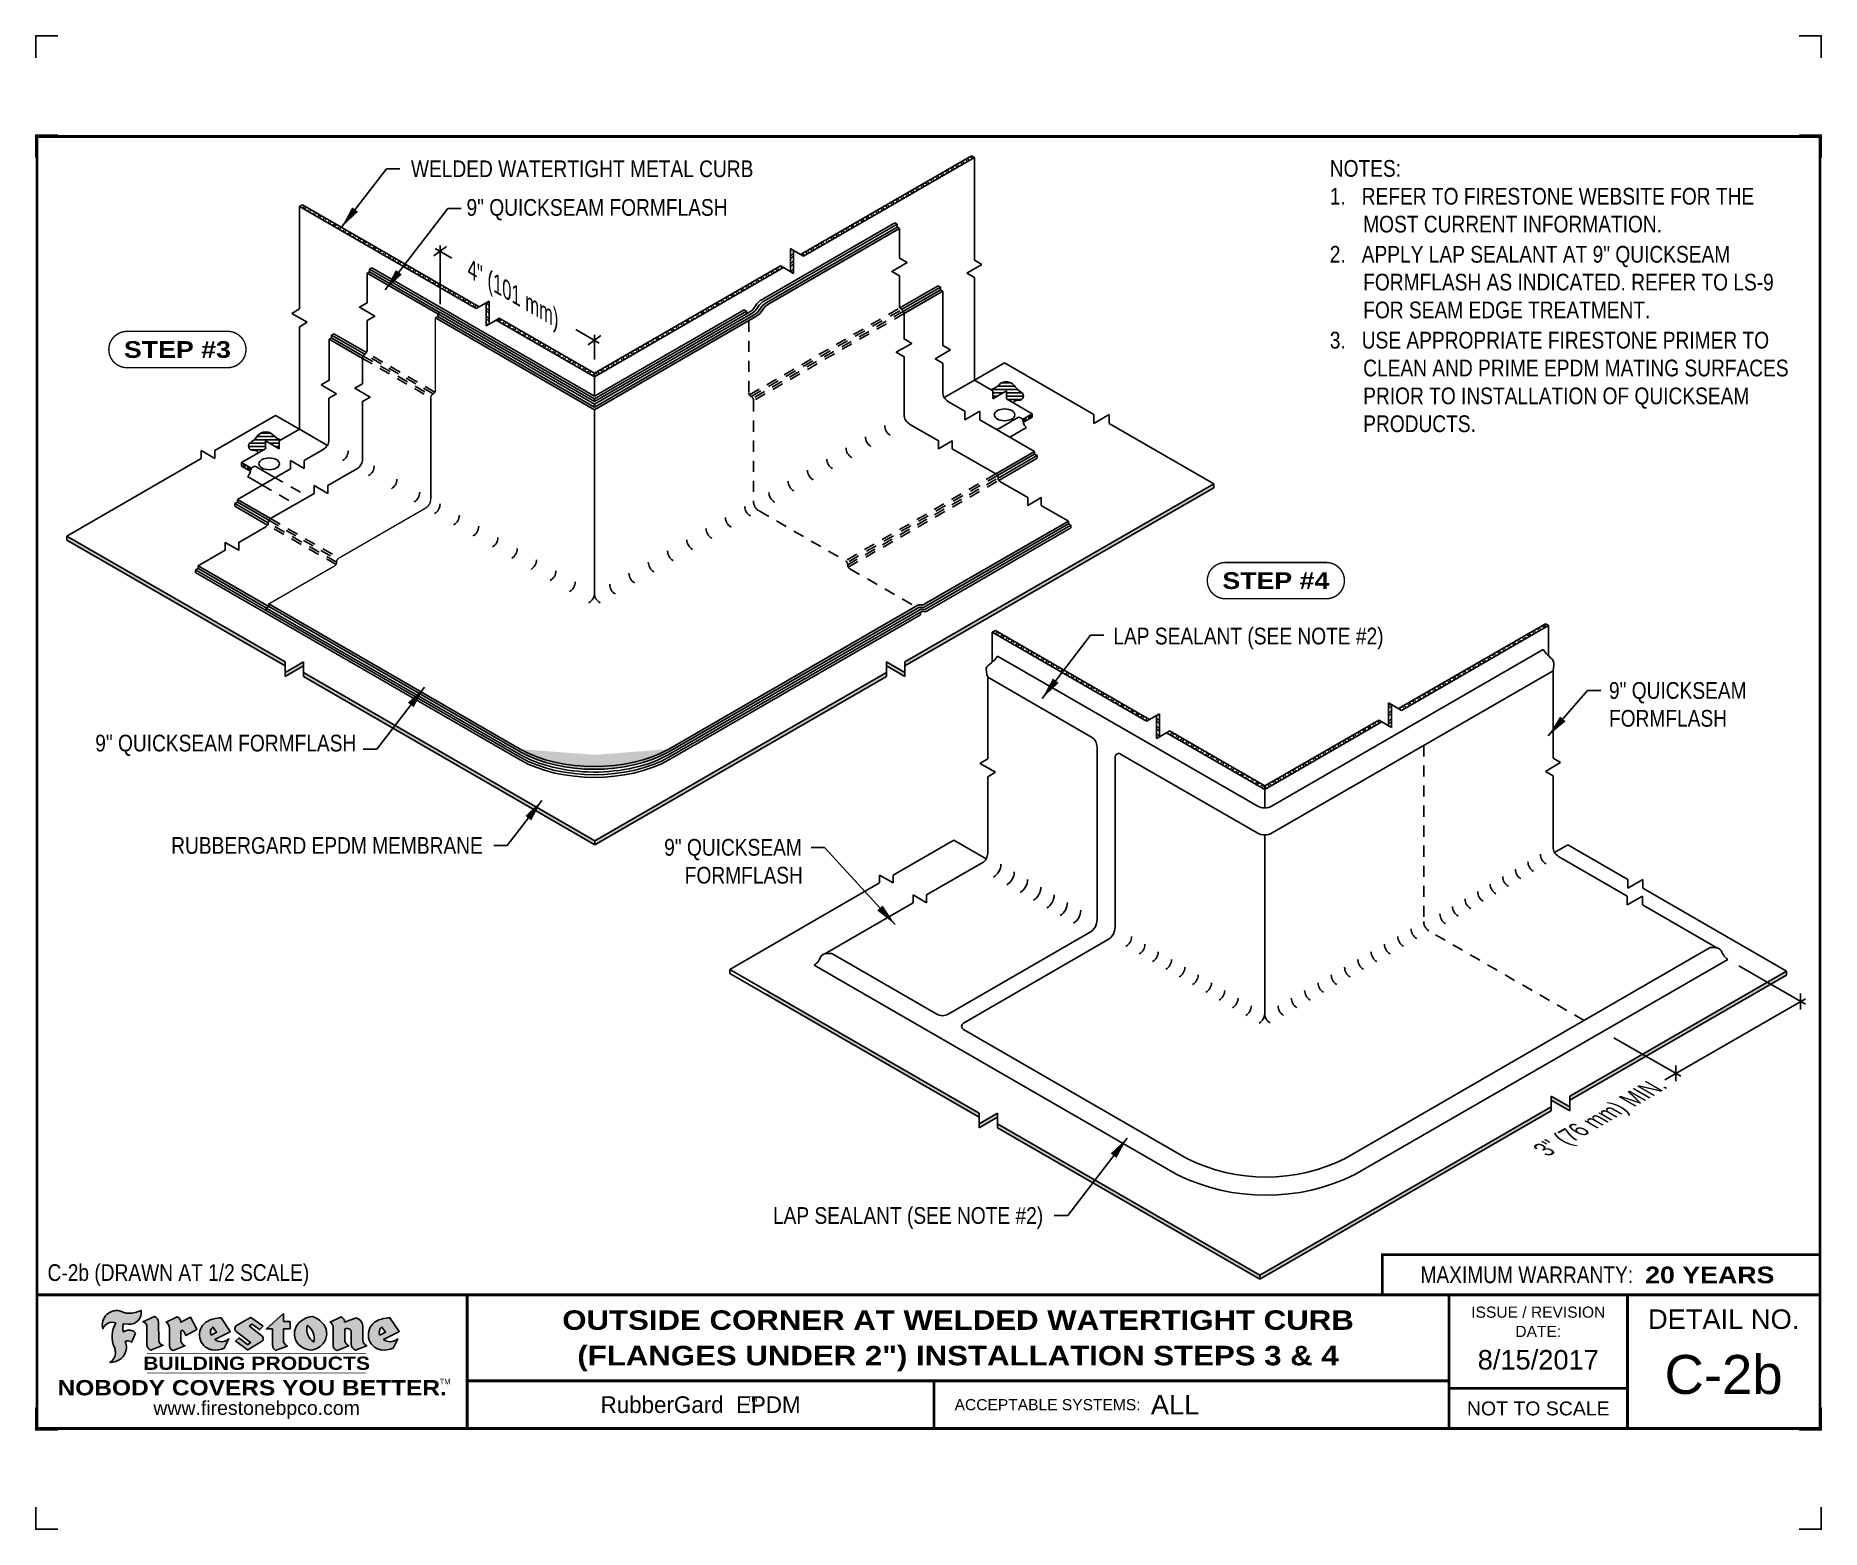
# Model space of a CAD drawing. Header units: inches. Extents: x 99.4 to 119.5, y -203.9 to -187.2.
import ezdxf
from ezdxf.enums import TextEntityAlignment as Align

# ---------------------------------------------------------------- set-up
doc = ezdxf.new("R2010")
doc.units = ezdxf.units.IN
doc.header["$MEASUREMENT"] = 0
doc.linetypes.add('HIDDEN2', pattern=[0.1875, 0.125, -0.0625])
doc.layers.get('0').update_dxf_attribs({"linetype": 'CONTINUOUS'})
doc.layers.get('DEFPOINTS').update_dxf_attribs({"linetype": 'CONTINUOUS'})
for name, color, linetype in [('FSBP-ACCESSORY-OTHER', 7, 'CONTINUOUS'), ('FSBP-ANNO-NOTE', 7, 'CONTINUOUS'), ('FSBP-MEMBRANE', 7, 'CONTINUOUS'), ('FSBP-SEALANTS', 1, 'CONTINUOUS'), ('FSBP-TTLB', 7, 'CONTINUOUS'), ('FSBP-TTLB-BORDER', 7, 'CONTINUOUS'), ('FSBP-TTLB-TEXT', 7, 'CONTINUOUS')]:
    doc.layers.add(name, color=color, linetype=linetype)
doc.styles.add('FSBP_ARIAL', font='arial.ttf')
doc.styles.add('FSBP_ARIAL_BOLD', font='')
doc.styles.add('FSBP_ARIAL_NAR', font='ARIALN.TTF')
doc.styles.add('FSBP_BANKGOTHIC', font='bgothm.ttf')
doc.styles.get('FSBP_ARIAL_BOLD').set_extended_font_data('Arial Black')
doc.dimstyles.new('FSBP-LEADER', dxfattribs={"dimtxt": 0.1875, "dimasz": 0.25, "dimexe": 0.0625, "dimexo": 0.125, "dimgap": 0.125, "dimtad": 0, "dimtih": 1, "dimtoh": 1, "dimdec": 4, "dimzin": 0, "dimdsep": 46, "dimlunit": 4, "dimtxsty": 'FSBP_ARIAL_NAR', "dimcen": 0.09375, "dimclrd": 256, "dimclre": 256, "dimclrt": 256, "dimadec": 0, "dimazin": 0, "dimtfac": 1, "dimtdec": 4, "dimtofl": 0, "dimtmove": 0, "dimatfit": 3, "dimfxl": 0, "dimtolj": 1, "dimtzin": 0, "dimlwd": -1, "dimlwe": -1, "dimarcsym": 0})
pattern_1 = [(135, (0, 0), (-0.04419417382415922, -0.04419417382415922), []), (135, (-0.03125, 0), (-0.04419417382415922, -0.04419417382415922), [])]
pattern_2 = [(45, (0, 0), (-0.04419417382415922, 0.04419417382415922), []), (45, (0, 0.03125), (-0.04419417382415922, 0.04419417382415922), [])]

msp = doc.modelspace()

# ---------------------------------------------------------------- texts
at = {"layer": 'DEFPOINTS', "style": 'FSBP_ARIAL_NAR'}
msp.add_text('C-2b (DRAWN AT 1/2 SCALE)', height=0.1875, dxfattribs=at).set_placement((99.5798584845295, -201.0655095565147), align=Align.MIDDLE_LEFT)
at = {"layer": 'FSBP-ANNO-NOTE', "style": 'FSBP_ARIAL_NAR'}
msp.add_text('WELDED WATERTIGHT METAL CURB', height=0.1875, dxfattribs=at).set_placement((103.6564977893657, -188.6782700506797), align=Align.MIDDLE_LEFT)
at = {"layer": 'FSBP-ANNO-NOTE', "style": 'FSBP_ARIAL_NAR', "oblique": 329.9999999999999}
msp.add_text('4" (101 mm)', height=0.1875, rotation=330.0000000000002, dxfattribs=at).set_placement((104.8494123269123, -190.1024428970791), align=Align.MIDDLE_CENTER)
at = {"layer": 'FSBP-ANNO-NOTE', "style": 'FSBP_ARIAL_BOLD'}
for s, p in [('STEP #3', (101.0365587106799, -190.7063578105158)), ('STEP #4', (113.3594964428999, -193.299988605954))]:
    msp.add_text(s, height=0.1875, dxfattribs=at).set_placement(p, align=Align.MIDDLE_CENTER)
at = {"layer": 'FSBP-ANNO-NOTE', "style": 'FSBP_ARIAL_NAR'}
for s, p in [('RUBBERGARD EPDM MEMBRANE', (104.4624120657029, -196.2722581450386)), ('LAP SEALANT (SEE NOTE #2)', (110.7490881910312, -200.4246991592154))]:
    msp.add_text(s, height=0.1875, dxfattribs=at).set_placement(p, align=Align.MIDDLE_RIGHT)
at = {"layer": 'FSBP-ANNO-NOTE', "style": 'FSBP_ARIAL_NAR', "oblique": 329.9999999999999}
msp.add_text('3" (76 mm) MIN.', height=0.1875, rotation=30.00000000000014, dxfattribs=at).set_placement((117.7213002562096, -198.9033067982108), align=Align.MIDDLE_RIGHT)
at = {"layer": 'FSBP-ANNO-NOTE', "char_height": 0.1875, "attachment_point": 1, "style": 'FSBP_ARIAL_NAR'}
for s, width, gutter_width, heights, insert in [('NOTES:\\P1.   REFER TO FIRESTONE WEBSITE FOR THE                \\P{\\W6.27837; }MOST CURRENT INFORMATION.\\P{\\H0.08333x;\\P}2.   APPLY LAP SEALANT AT 9" QUICKSEAM \\P{\\W6.27837; }FORMFLASH AS INDICATED. REFER TO LS-9 \\P{\\W6.27837; }FOR SEAM EDGE TREATMENT.\\P{\\H0.08333x;\\P}3.   USE APPROPRIATE FIRESTONE PRIMER TO \\P{\\W6.27837; }CLEAN AND PRIME EPDM MATING SURFACES \\P{\\W6.27837; }PRIOR TO INSTALLATION OF QUICKSEAM \\P{\\W6.27837; }PRODUCTS.', 5.173213509342361, 23.08110225731588, [3.273144538752634], (113.9643552211399, -188.5801507603735)), ('9" QUICKSEAM FORMFLASH', 2.900698606543301, 5, [0], (104.2800518780647, -189.0180673478245)), ('LAP SEALANT (SEE NOTE #2)', 4.306438243169396, 5, [0], (111.5362920863487, -193.828044048352)), ('9" QUICKSEAM FORMFLASH', 2.014932628091628, 5, [0], (117.0961967014734, -194.4389601653832)), ('9" QUICKSEAM FORMFLASH', 2.900698606543301, 5, [0], (100.114995429879, -195.0293140605432)), ('{\\W6.1335;  }9" QUICKSEAM \\P{\\W8.0672;  }FORMFLASH', 2.252267377913086, 5, [1.10372716917176], (105.764948756923, -196.1993938886995))]:
    msp.add_mtext_dynamic_manual_height_columns(s, width=width, gutter_width=gutter_width, heights=heights, dxfattribs=dict(at, insert=insert))

# ---------------------------------------------------------------- blocks, each defined once
blk = doc.blocks.new('TTLB-EPDM_2')
at = {"layer": 'FSBP-TTLB-TEXT'}
h = blk.add_hatch(color=1, dxfattribs=at)
edge = h.paths.add_edge_path()
edge.add_arc((1.037309769669573, -0.1982514792917306), 0.1319107607348553, 264.0410451462098, 370.3106169565175)
edge.add_arc((1.027551646585694, 0.1214293576525799), 0.3273056962876235, 270.05058356628535, 295.23459397187514, ccw=False)
edge.add_arc((1.022801957313345, -0.06680179986895154), 0.1391656561713503, 249.3281275763668, 272.0749124149863, ccw=False)
edge.add_line((0.9736743133014443, -0.1970076156048179), (0.9474927838574558, -0.1852745150568325))
edge.add_arc((0.8939498971398288, -0.3394262635682071), 0.1631857907024099, 70.84590087378872, 194.3325259843273)
edge.add_arc((0.8444260109029493, -0.4259936440910768), 0.1179914261095279, 70.96950098067128, 156.9641407594482, ccw=False)
edge.add_arc((1.153141409296894, -0.4684497516079468), 0.3110405457095052, 150.3231137483159, 203.2084295854517)
edge.add_arc((0.7562495500622943, -0.6412608153899899), 0.1218587156617311, 0.8849157075190988, 24.34668939894999, ccw=False)
edge.add_arc((0.7493781665697374, -0.6475258110744375), 0.1289731377238325, -58.36655102076742, 3.6216782311386737, ccw=False)
edge.add_arc((0.8256699029544474, -0.5792158350996106), 0.1783301886510354, 267.2205474105585, 354.1381621173521)
edge.add_arc((0.7903121048625305, -0.6011409294291745), 0.212787892960859, 0.9996158580669322, 21.00503380861244)
edge.add_arc((1.01880712263941, -0.5666691048185161), 0.05136395668415847, 40.82117713173261, 125.52727787225791, ccw=False)
edge.add_line((1.057676976260041, -0.5330924682126437), (1.102776947655911, -0.4308018311949837))
edge.add_arc((1.040858222524664, -0.4699705673995949), 0.07326744446031509, 32.31675181867256, 66.31481236598174)
edge.add_arc((1.032262518825329, -0.5063316993097662), 0.1102246948011782, 69.8179132332389, 125.254734720681)
edge.add_arc((1.127708877207287, -0.368959353531244), 0.1659710644737306, 164.1569669952081, 196.5811013160487, ccw=False)
edge.add_line((0.9680425188342383, -0.3236487780942383), (1.023615334387159, -0.3294494641845773))
h = blk.add_hatch(color=1, dxfattribs=at)
edge = h.paths.add_edge_path()
edge.add_line((1.275239419159561, -0.6223407783464694), (1.415345367376062, -0.5660418822574371))
edge.add_arc((1.421019305783958, -0.5090099247487757), 0.05731350411836949, 181.9717871001989, 264.31851000495806, ccw=False)
edge.add_line((1.363739737527226, -0.5109819325197265), (1.363412352251203, -0.3102363679013962))
edge.add_arc((1.294263659668751, -0.3103491388303989), 0.06914878453844908, 0.0934405599591014, 72.42834396969012)
edge.add_line((1.315139561173908, -0.2444268274366692), (1.186839444240604, -0.3024209471341379))
edge.add_arc((1.175246268095289, -0.3585110609420917), 0.05727567197445628, -0.017399788185912257, 78.322067691347, ccw=False)
edge.add_line((1.232521937428658, -0.3585284546236807), (1.232574268422297, -0.555126496687123))
edge.add_arc((1.305699496415486, -0.5558575689677219), 0.07312888236350451, 179.4272023230205, 245.3845503102953)
h = blk.add_hatch(color=1, dxfattribs=at)
edge = h.paths.add_edge_path()
edge.add_line((1.792026821926584, -0.3839679064720229), (1.722158956877934, -0.2518542302253621))
edge.add_arc((1.720119655279638, -0.2529327078887852), 0.002306916790721817, 27.87197133405656, 117.3766794470751)
edge.add_line((1.719058846382097, -0.250884159729182), (1.610638460368705, -0.3070279753467702))
edge.add_arc((1.547088841662962, -0.3061026658494403), 0.06355635479880145, 359.165808011073, 425.8793658831422)
edge.add_line((1.573061729235633, -0.2480956029480268), (1.446879247402876, -0.3051325108639702))
edge.add_arc((1.407812067100189, -0.370357133046621), 0.07602957263902092, -3.441403975725109, 59.07992244284969, ccw=False)
edge.add_line((1.483704536400296, -0.3749210150788969), (1.483704536400296, -0.5723838140635706))
edge.add_arc((1.54053746518044, -0.568254406115083), 0.05698275005415228, 184.1557352478595, 255.3066498366543)
edge.add_line((1.526084036778343, -0.6233736605654059), (1.657291340682093, -0.570650514527486))
edge.add_arc((1.688298576827198, -0.5021390388423987), 0.0752015358480571, 207.5160880841914, 245.649226723163, ccw=False)
edge.add_arc((1.721050197024907, -0.4914488168456328), 0.1093332836229113, 179.4823365255141, 204.5537900001094, ccw=False)
edge.add_line((1.611721375809452, -0.4904610114968335), (1.611721375809452, -0.4126404716788983))
edge.add_arc((1.628589765097195, -0.414159299036043), 0.01693662875851176, 28.356188110622725, 174.8549701683585, ccw=False)
edge.add_arc((1.627340435522395, -0.4197189881350504), 0.02111886817708033, 22.216893572439517, 40.10213956426492, ccw=False)
edge.add_line((1.646891420738257, -0.4117336534413738), (1.666638796144639, -0.4549750258192233))
edge.add_arc((1.668737246926742, -0.4540167099035481), 0.002306916790685496, 204.545128184284, 299.6323508190091)
edge.add_line((1.669877862091766, -0.4560219186518992), (1.791128135493295, -0.3870515928837648))
edge.add_line((1.791128135493295, -0.3870515928837648), (1.792026821926584, -0.3839679064720229))
h = blk.add_hatch(color=1, dxfattribs=at)
h.paths.add_polyline_path([(2.063388732080512, -0.2583237030618903, 0.02524281661523788), (2.025024361750752, -0.2610532129309178, 0.1213611957758757), (1.901773912052249, -0.3008158885520373, 0.6151668103976068), (1.93274136141747, -0.6099060679591872, 0.05306812109568645), (1.967936229862175, -0.617865745600497, 0.1150932231766138), (2.099126721549737, -0.5994933789882708), (2.151195569562105, -0.4944891916583316, -0.08755405562188731), (2.104230609512001, -0.5187113292177372, -0.265591761123442), (1.992692314386659, -0.5010701623316862), (2.165347897647223, -0.4141184325909109, 0.4518949533370738), (2.166222728871162, -0.4107679608846269)])
h.paths.add_polyline_path([(2.014217313945437, -0.4188965037300676), (1.951113654018855, -0.4515330109460507, -0.3720533890450154), (1.973177450672722, -0.3607130665457561)], flags=16)
h = blk.add_hatch(color=1, dxfattribs=at)
edge = h.paths.add_edge_path()
edge.add_arc((2.260407392426802, -0.3775796671688782), 0.04152450223225729, 123.20805433950699, 232.2027298779723, ccw=False)
edge.add_line((2.237665217914071, -0.3428366421988329), (2.393535971665983, -0.2540943745380986))
edge.add_arc((2.394677353533142, -0.2560991469722482), 0.002306916790741334, 55.64644466176611, 119.65426054492559, ccw=False)
edge.add_line((2.395979141996861, -0.2541946229174954), (2.531809646140459, -0.3470380726374032))
edge.add_arc((2.530468902927946, -0.3489153772789875), 0.002306916790700397, -42.731101238422525, 54.4661353739603, ccw=False)
edge.add_line((2.532163440279987, -0.3504807552658491), (2.498457913851155, -0.3869673252714421))
edge.add_arc((2.496763376499139, -0.3854019472845934), 0.002306916790672934, 233.7527076894875, 317.26889876138785, ccw=False)
edge.add_line((2.495399362263356, -0.38726241234572), (2.413849913492982, -0.3274738082119626))
edge.add_arc((2.412485899257181, -0.3293342732731342), 0.002306916790720064, 53.75270768979358, 124.4135619297835)
edge.add_line((2.41118211687575, -0.3274311136421062), (2.382933981293377, -0.346782838468144))
edge.add_arc((2.38423776367478, -0.3486859980991606), 0.002306916790694898, 124.4135619293799, 231.8459020253626)
edge.add_line((2.382812599816248, -0.3505000469010184), (2.519899969301207, -0.4581994452042721))
edge.add_arc((2.494247019847682, -0.4908523236374461), 0.04152450223225742, -55.21225898295222, 51.84590202520428, ccw=False)
edge.add_line((2.517938320565804, -0.5249552055672808), (2.364434947484597, -0.6179520922513717))
edge.add_arc((2.36323960192349, -0.6159790200102006), 0.002306916790726996, 233.2955624372927, 301.20872157023314, ccw=False)
edge.add_line((2.361860787187538, -0.6178285429225383), (2.231266621301074, -0.5204709167214361))
edge.add_arc((2.232647938930649, -0.5186232623475259), 0.002306916790697672, 135.5134179846393, 233.21798691998708, ccw=False)
edge.add_line((2.231002150870836, -0.5170067083764565), (2.262839375599356, -0.4845937328397696))
edge.add_arc((2.264485163659225, -0.4862102868108537), 0.002306916790748497, 53.0352839999411, 135.513417985369, ccw=False)
edge.add_line((2.265872365996302, -0.4843670465239001), (2.361834678328762, -0.5565872257804898))
edge.add_arc((2.363221880665761, -0.5547439854936304), 0.002306916790627066, 233.0352840000685, 302.2362632414394)
edge.add_line((2.36445241715569, -0.5566953042850713), (2.39428499383348, -0.5378823484768844))
edge.add_arc((2.393054457343549, -0.5359310296853765), 0.002306916790685166, 302.2362632406177, 412.2027298768422)
edge.add_line((2.394468296066179, -0.5341081404551886), (2.234958295420142, -0.4103916733127022))
h = blk.add_hatch(color=1, dxfattribs=at)
edge = h.paths.add_edge_path()
edge.add_line((2.763460561272041, -0.2072496393923444), (2.763460561272041, -0.2969520779963801))
edge.add_arc((2.765767478062699, -0.2969520779963943), 0.00230691679065842, 179.9999999996471, 269.9999999996471)
edge.add_line((2.765767478062685, -0.2992589947870528), (2.835417693520355, -0.2992589947870528))
edge.add_arc((2.835417693520355, -0.3015659115777538), 0.002306916790701052, 0, 90, ccw=False)
edge.add_line((2.837724610311056, -0.3015659115777538), (2.837724610311056, -0.3790761307453892))
edge.add_arc((2.83541769352037, -0.3790761307453749), 0.002306916790686842, 269.99999999964706, 359.99999999964706, ccw=False)
edge.add_line((2.835417693520355, -0.3813830475360618), (2.765767478062685, -0.3813830475360618))
edge.add_arc((2.765767478062699, -0.3836899643267202), 0.00230691679065842, 90.00000000035294, 180.0000000003529)
edge.add_line((2.763460561272041, -0.3836899643267344), (2.763460561272041, -0.5033995910642801))
edge.add_arc((2.836735953378943, -0.5071368822038516), 0.07337063740681413, 177.0802527808789, 245.3249543133826)
edge.add_line((2.806105814540615, -0.5738080530967267), (2.674529557384915, -0.6226036013049594))
edge.add_arc((2.708610405062069, -0.564298408791804), 0.06753517344606039, 177.0345319916277, 239.6926428024901, ccw=False)
edge.add_line((2.641165668230087, -0.560804539009709), (2.641165668230087, -0.3836899643267344))
edge.add_arc((2.638858751439429, -0.3836899643267202), 0.00230691679065842, 359.9999999996471, 449.999999999647)
edge.add_line((2.638858751439443, -0.3813830475360618), (2.572857950769389, -0.3813830475360618))
edge.add_line((2.572857950769389, -0.3813830475360618), (2.763460561272041, -0.2072496393923444))
h = blk.add_hatch(color=1, dxfattribs=at)
edge = h.paths.add_edge_path(flags=16)
edge.add_arc((2.940363509127394, -0.4847985213681437), 0.1684614578629418, 344.5558804047865, 417.0140046669545)
edge.add_arc((3.194458079644619, -0.3883534532477785), 0.1684614578629414, 164.5558804047864, 237.0140046669546)
edge = h.paths.add_edge_path()
edge.add_arc((3.069375116502199, -0.4399344555144872), 0.1828726885096673, 136.0914512150047, 191.213418978326)
edge.add_arc((3.064939550433406, -0.4318234379590333), 0.1803148804748503, 194.0167254156723, 240.6663730831859)
edge.add_arc((3.098047041778981, -0.3845058757092554), 0.2378525180183701, 239.2975390661776, 264.2889872773176)
edge.add_arc((3.04884478212623, -0.4190232383793012), 0.203760689247156, 277.1986764832036, 326.503572961274)
edge.add_arc((3.077739326803546, -0.4341046616465112), 0.171374865791709, 325.3768876809902, 406.3828327799087)
edge.add_arc((3.011839488065919, -0.4896144380417797), 0.2571945645850002, 44.28462553519766, 73.82901434867304)
edge.add_arc((3.117152499586992, -0.4983433120546693), 0.2579560664039132, 97.50292863483666, 134.1039137579027)
h = blk.add_hatch(color=1, dxfattribs=at)
edge = h.paths.add_edge_path()
edge.add_line((3.322690228557462, -0.5721896537377091), (3.322690228557462, -0.3749210150788969))
edge.add_arc((3.246797759257384, -0.3703571330465745), 0.076029572638996, 356.5585960242387, 419.0799224428129)
edge.add_line((3.285864939560099, -0.3051325108639702), (3.412047421392799, -0.2480956029480268))
edge.add_arc((3.386074533820159, -0.3061026658494941), 0.06355635479883807, 0.3962622833877276, 65.87936588318718, ccw=False)
edge.add_line((3.449629368605429, -0.3056631084210863), (3.580526418688805, -0.2593848434574539))
edge.add_arc((3.555744121700958, -0.3530904070730321), 0.09692726601172152, 2.366977007666776, 75.18615851992018, ccw=False)
edge.add_line((3.652588689330287, -0.3490873311063041), (3.652588689330287, -0.4883770011386872))
edge.add_arc((3.761877549389556, -0.4914934052703811), 0.1093332836229047, 178.3666365323574, 204.5537900000422)
edge.add_arc((3.729125929191727, -0.5021836272670953), 0.07520153584796169, 207.5160880841711, 245.2240541443093)
edge.add_line((3.697611150971852, -0.5704631245385627), (3.572585913552643, -0.6207021253773775))
edge.add_arc((3.59534718600759, -0.5526356419907701), 0.07177131519198746, 180.3328587115751, 251.51018566665869, ccw=False)
edge.add_line((3.523577081955409, -0.5530525936986663), (3.523577081955409, -0.4153032515383615))
edge.add_arc((3.486319529276879, -0.4148773504126441), 0.0372599868942854, 359.3450650296066, 449.0500281941028)
edge.add_arc((3.482769874121713, -0.4419622099033496), 0.06447454900600783, 86.29402372314017, 119.8211331593848)
edge.add_line((3.450707067966732, -0.3860252459975726), (3.450707067966732, -0.4904610114968335))
edge.add_arc((3.560035889182251, -0.491448816845647), 0.1093332836229751, 179.4823365255069, 204.5537900001023)
edge.add_arc((3.527284268984408, -0.5021390388424952), 0.07520153584796385, 207.5160880841699, 245.6492267231416)
edge.add_line((3.496277032839316, -0.570650514527486), (3.365069728935509, -0.6233736605654059))
edge.add_arc((3.37950248606194, -0.5682868177318081), 0.05694615642555727, 183.9298782390169, 255.318496325343, ccw=False)
h = blk.add_hatch(color=1, dxfattribs=at)
h.paths.add_polyline_path([(3.957695472291277, -0.2583237030618903, 0.02524281661523822), (3.919331101961575, -0.2610532129309178, 0.1085638477195505), (3.807890832595604, -0.2939221658134414, 0.6425897848490651), (3.827048101628293, -0.6099060679591872, 0.05306812109569052), (3.862242970072884, -0.617865745600497, 0.1150932231766133), (3.993433461760503, -0.5994933789882708), (4.045502309772871, -0.4944891916583316, -0.08755405562189084), (3.998537349722767, -0.5187113292177372, -0.2655917611234366), (3.886999054597368, -0.5010701623316862), (4.059654637857989, -0.4141184325909109, 0.4518949533370731), (4.060529469081928, -0.4107679608846269)])
h.paths.add_polyline_path([(3.90852405415626, -0.4188965037300676), (3.845420394229677, -0.4515330109460507, -0.3720533890450147), (3.867484190883488, -0.3607130665457561)], flags=16)
at = {"layer": 'DEFPOINTS', "linetype": 'Continuous', "ltscale": 1.75}
for points in [[(-0.015625, 13.88083333333333), (-0.015625, 14.13083333333333), (0.234375, 14.13083333333333)], [(20.01562500000003, 13.88083333333333), (20.01562500000003, 14.13083333333333), (19.76562500000003, 14.13083333333333)], [(-0.015625, -2.380833333333342), (-0.015625, -2.630833333333342), (0.234375, -2.630833333333342)], [(20.01562500000003, -2.380833333333342), (20.01562500000003, -2.630833333333342), (19.76562500000003, -2.630833333333342)]]:
    blk.add_lwpolyline(points, dxfattribs=at)
at = {"layer": 'DEFPOINTS', "color": 1}
for points in [[(0.234375, 13.015625), (-0.015625, 13.015625), (-0.015625, 12.765625)], [(20.015625, 12.765625), (20.015625, 13.015625), (19.765625, 13.015625)], [(0.234375, -1.515625), (-0.015625, -1.515625), (-0.015625, -1.265625)], [(20.015625, -1.265625), (20.015625, -1.515625), (19.765625, -1.515625)]]:
    blk.add_lwpolyline(points, dxfattribs=at)
at = {"layer": 'FSBP-TTLB', "const_width": 0.03125}
blk.add_lwpolyline([(15.09028770518938, 0), (20, 0), (20, 0.4512598240669945), (15.09028770518938, 0.4512598240669945)], close=True, dxfattribs=at)
for points in [[(0, 0), (0, -1.5), (20, -1.5), (20, 0), (0, 0)], [(4.825208527206769, 0), (4.825208527206769, -0.9643749050531198)], [(15.84028770518938, 0), (15.84028770518938, -0.9643749050531198)], [(17.84110496735593, 0), (17.84110496735593, -1.5)], [(20, 0), (20, -1.5)], [(4.825208527206769, -0.9643749050531198), (15.84028770518938, -0.9643749050531198)], [(4.825208527206769, -0.9643749050531198), (4.825208527206769, -1.5)], [(15.84028770518938, -0.9643749050531198), (15.84028770518938, -1.5)], [(15.84028770518938, -1.048740175933006), (17.84110496735593, -1.048740175933006)]]:
    blk.add_lwpolyline(points, dxfattribs=at)
at = {"layer": 'FSBP-TTLB-BORDER', "const_width": 0.03125}
blk.add_lwpolyline([(20, 0), (20, 13), (0, 13), (0, 0)], dxfattribs=at)
at = {"layer": 'FSBP-TTLB-TEXT', "color": 1}
blk.add_line((0.7358432058323388, -0.379822754145593), (0.7358432058323388, -0.379822754145593), dxfattribs=at)
for points in [[(1.023615323725323, -0.3294494630716969, 0.5000510906601082), (1.167090420776901, -0.1746414942047778, -0.1103304102359608), (1.027840608309816, -0.2058762110801382, -0.09957876667165425), (0.9736743133014443, -0.1970076156048179), (0.9474927838574558, -0.1852745150568325, 0.5978159689075124), (0.7358432058323388, -0.379822754145593, -0.3938834584182213), (0.8828996422548698, -0.3144510229727047, 0.2349406564350952), (0.86727108227484, -0.5910237178633082, -0.1027304183841549), (0.8780937320133262, -0.6393788197974146, -0.2772692352614086), (0.8170223912655956, -0.7573362346216896, 0.3985429150902959), (1.003067614090241, -0.5974286950643517, 0.0875124847930418), (0.9889600163401155, -0.5248671157293501, -0.3874031597924062), (1.057676976260041, -0.5330924682126437), (1.102776947655911, -0.4308018311949837, 0.1494423498871741), (1.07029056398062, -0.4028746979725923, 0.2467195073738216), (0.9686394281704906, -0.4163228904100862, -0.1424285161541127), (0.9680425188342383, -0.3236487780942383), (1.023615334387159, -0.3294494641845773)], [(2.166222728871162, -0.4107679608846269), (2.063388732080512, -0.2583237030618903, 0.02524281661523788), (2.025024361750752, -0.2610532129309178, 0.1085638477195265), (1.913584092384895, -0.2939221658134414, 0.6425897848491228), (1.93274136141747, -0.6099060679591872, 0.05306812109568648), (1.967936229862175, -0.617865745600497, 0.1150932231766137), (2.099126721549737, -0.5994933789882708), (2.151195569562105, -0.4944891916583316, -0.0875540556218873), (2.104230609512001, -0.5187113292177372, -0.2655917611234418), (1.992692314386659, -0.5010701623316862), (2.165347897647223, -0.4141184325909109)], [(2.763460561272041, -0.2072496393923444), (2.763460561272041, -0.2969520779963801, 0.4142135623730958), (2.765767478062685, -0.2992589947870528), (2.835417693520355, -0.2992589947870528, -0.414213562373095), (2.837724610311056, -0.3015659115777538), (2.837724610311056, -0.3790761307453892, -0.4142135623730938), (2.835417693520355, -0.3813830475360618), (2.765767478062685, -0.3813830475360618, 0.4142135623730958), (2.763460561272041, -0.3836899643267344), (2.763460561272041, -0.5033995910642801, 0.3068985753588853), (2.806105814540615, -0.5738080530967267), (2.674529557384915, -0.6226036013049594, -0.2804194150632976), (2.641165668230087, -0.560804539009709), (2.641165668230087, -0.3836899643267344, 0.414213562373095), (2.638858751439443, -0.3813830475360618), (2.572857950769389, -0.3813830475360618), (2.763460561272041, -0.2072496393923444)], [(4.060529469081928, -0.4107679608846269), (3.957695472291277, -0.2583237030618903, 0.02524281661523788), (3.919331101961575, -0.2610532129309178, 0.1085638477195265), (3.807890832595604, -0.2939221658134414, 0.6425897848491228), (3.827048101628293, -0.6099060679591872, 0.05306812109568648), (3.862242970072884, -0.617865745600497, 0.1150932231766137), (3.993433461760503, -0.5994933789882708), (4.045502309772871, -0.4944891916583316, -0.0875540556218873), (3.998537349722767, -0.5187113292177372, -0.2655917611234418), (3.886999054597368, -0.5010701623316862), (4.059654637857989, -0.4141184325909109)], [(4.059654637857989, -0.4141184325909109, 0.4518949533370731), (4.060529469081928, -0.4107679608846269, 0.4518949533370731)]]:
    blk.add_lwpolyline(points, format="xyb", dxfattribs=at)
for points in [[(1.275239419159561, -0.6223407783464694), (1.415345367376062, -0.5660418822574371, -0.3756100036733062), (1.363739737527226, -0.5109819325197265), (1.363412352251203, -0.3102363679013962, 0.3265360292958048), (1.315139561173908, -0.2444268274366692), (1.186839444240604, -0.3024209471341379, -0.3557863980845349), (1.232521937428658, -0.3585284546236807), (1.232574268422297, -0.555126496687123, 0.2960110723418457)], [(1.792026821926584, -0.3839679064720229), (1.722158956877934, -0.2518542302253621, 0.4116839150163434), (1.719058846382097, -0.250884159729182), (1.610638460368705, -0.3070279753467702, 0.2996033003794034), (1.573061729235633, -0.2480956029480268), (1.446879247402876, -0.3051325108639702, -0.2797757560995365), (1.483704536400296, -0.3749210150788969), (1.483704536400296, -0.5723838140635706, 0.320828638474519), (1.526084036778343, -0.6233736605654059), (1.657291340682093, -0.570650514527486, -0.1679398621276611), (1.621603752698661, -0.5368819723450571, -0.1098333365370753), (1.611721375809452, -0.4904610114968335), (1.611721375809452, -0.4126404716788983, -0.743334502655012), (1.64349420176768, -0.4061152228778298, -0.07819791644735608), (1.646891420738257, -0.4117336534413738), (1.666638796144639, -0.4549750258192233, 0.4404648714563479), (1.669877862091766, -0.4560219186518992), (1.791128135493295, -0.3870515928837648)], [(1.951113654018855, -0.4515330109460507), (2.014217313945437, -0.4188965037300676), (1.973177450672722, -0.3607130665457561, 0.3720533890450154)], [(2.234958295420142, -0.4103916733127022, -0.5150044486718882), (2.237665217914071, -0.3428366421988329), (2.393535971665983, -0.2540943745380986, -0.2867822934100265), (2.395979141996861, -0.2541946229174954), (2.531809646140459, -0.3470380726374032, -0.4515027974650387), (2.532163440279987, -0.3504807552658491), (2.498457913851155, -0.3869673252714421, -0.3814439164929681), (2.495399362263356, -0.38726241234572), (2.413849913492982, -0.3274738082119626, 0.3184718635035665), (2.41118211687575, -0.3274311136421062), (2.382933981293377, -0.346782838468144, 0.5064094529656681), (2.382812599816248, -0.3505000469010184), (2.519899969301207, -0.4581994452042721, -0.5043597839115849), (2.517938320565804, -0.5249552055672808), (2.364434947484597, -0.6179520922513717, -0.3053163970316367), (2.361860787187538, -0.6178285429225383), (2.231266621301074, -0.5204709167214361, -0.4541703869768119), (2.231002150870836, -0.5170067083764565), (2.262839375599356, -0.4845937328397696, -0.3762644290664977), (2.265872365996302, -0.4843670465239001), (2.361834678328762, -0.5565872257804898, 0.3114700032088108), (2.36445241715569, -0.5566953042850713), (2.39428499383348, -0.5378823484768844, 0.520381097387146), (2.394468296066179, -0.5341081404551886)], [(2.937624918725987, -0.3131105398334029, 0.2452625673097023), (2.889993533867141, -0.4754966266250307, 0.2064059665179019), (2.976604338974084, -0.5890186876871866, 0.1094800500670344), (3.074378098474654, -0.6211778035979165, 0.2185147641853038), (3.218764944843201, -0.5314757029352819, 0.3689489483072479), (3.195959963110113, -0.3100352223135445, 0.1296305888694145), (3.0834694040758, -0.242595816912754, 0.1610736375384317)], [(3.10274193015772, -0.5296595419651595, 0.3271311138286319), (3.032079658614293, -0.3434924326507627, 0.3271311138286322)], [(3.322690228557462, -0.5721896537377091), (3.322690228557462, -0.3749210150788969, 0.2797757560995341), (3.285864939560099, -0.3051325108639702), (3.412047421392799, -0.2480956029480268, -0.2937618496109166), (3.449629368605429, -0.3056631084210863), (3.580526418688805, -0.2593848434574539, -0.3288760160581939), (3.652588689330287, -0.3490873311063041), (3.652588689330287, -0.4883770011386872, 0.114762897203527), (3.662431105063263, -0.536926560769686, 0.166032965990522), (3.697611150971852, -0.5704631245385627), (3.572585913552643, -0.6207021253773775, -0.3209557512194564), (3.523577081955409, -0.5530525936986663), (3.523577081955409, -0.4153032515383615, 0.4127061514896111), (3.48693727661589, -0.3776224848030694, 0.1473421876160361), (3.450707067966732, -0.3860252459975726), (3.450707067966732, -0.4904610114968335, 0.1098333365370753), (3.460589444855941, -0.5368819723450855, 0.1679398621276611), (3.496277032839316, -0.570650514527486), (3.365069728935509, -0.6233736605654059, -0.3219729545308964), (3.322690228557462, -0.5721896537377091, 29.1476284739)], [(3.845420394229677, -0.4515330109460507), (3.90852405415626, -0.4188965037300676), (3.867484190883488, -0.3607130665457561, 0.3720533890450154)]]:
    blk.add_lwpolyline(points, format="xyb", close=True, dxfattribs=at)
at = {"layer": 'FSBP-TTLB-TEXT'}
for points, const_width in [([(1.233926579809207, -0.6584455781731435), (3.691229482685259, -0.6584455781731577)], 0.0078125), ([(1.233926579809207, -0.8761560960495984), (3.691229482685259, -0.8761560960495842)], 0.0078125), ([(10.06152282927678, -0.9643749050531198), (10.06152282927678, -1.5)], 0.03125)]:
    blk.add_lwpolyline(points, dxfattribs=dict(at, const_width=const_width))
at = {"layer": 'FSBP-TTLB-TEXT', "color": 1}
for centre, start, end in [((1.789987520328282, -0.3850463841354355), 299.6323508193319, 27.87197133380463), ((2.164310260790558, -0.412058050385383), 296.7304547840455, 34.00233684987403)]:
    blk.add_arc(centre, 0.00230691679068068, start, end, dxfattribs=at)
at = {"layer": 'FSBP-TTLB-TEXT', "style": 'FSBP_ARIAL_NAR'}
blk.add_text('MAXIMUM WARRANTY:', height=0.1875, dxfattribs=at).set_placement((17.90516569312837, 0.2256299120335257), align=Align.MIDDLE_RIGHT)
at = {"layer": 'FSBP-TTLB-TEXT'}
for s, height, style, p in [('ISSUE / REVISION', 0.125, 'FSBP_ARIAL', (16.84069633627263, -0.1938496373466023)), ('DETAIL NO.', 0.21875, 'FSBP_ARIAL', (18.92055248367797, -0.2724398367368792)), ('DATE:', 0.125, 'FSBP_ARIAL', (16.84069633627263, -0.409973105348854)), ('www.firestonebpco.com', 0.15625, 'FSBP_ARIAL', (2.462578031247233, -1.268657306740124)), ('RubberGard  EPDM', 0.1875, 'FSBP_BANKGOTHIC', (7.443365678241776, -1.23218745252656)), ('TM', 0.0625, 'FSBP_BANKGOTHIC', (8.023397742165457, -1.169706269210366)), ('NOT TO SCALE', 0.15625, 'FSBP_ARIAL', (16.84069633627263, -1.274370087966503))]:
    blk.add_text(s, height=height, dxfattribs=dict(at, style=style)).set_placement(p, align=Align.MIDDLE_CENTER)
at = {"layer": 'FSBP-TTLB-TEXT', "lineweight": 18, "style": 'FSBP_ARIAL_BOLD'}
blk.add_text('BUILDING PRODUCTS', height=0.1484375, dxfattribs=at).set_placement((2.462578031247233, -0.7673008371113639), align=Align.MIDDLE_CENTER)
at = {"layer": 'FSBP-TTLB-TEXT', "color": 1}
for s, height, style, p in [('NOBODY COVERS YOU BETTER.', 0.171875, 'FSBP_ARIAL_BOLD', (2.412604263603384, -1.041650450587369)), ('TM', 0.0625, 'FSBP_BANKGOTHIC', (4.576671173373001, -0.9725745042934193))]:
    blk.add_text(s, height=height, dxfattribs=dict(at, style=style)).set_placement(p, align=Align.MIDDLE_CENTER)
at = {"layer": 'FSBP-TTLB-TEXT', "style": 'FSBP_ARIAL'}
blk.add_text('ACCEPTABLE SYSTEMS:', height=0.125, dxfattribs=at).set_placement((10.29281281591562, -1.23218745252656), align=Align.MIDDLE_LEFT)
at = {"layer": 'FSBP-TTLB-TEXT'}
for tag, height, style, p in [('MAXIMUM_WARRANTY', 0.1875, 'FSBP_ARIAL_BOLD', (18.03987100774941, 0.2240244307510579)), ('ACCPT_SYSTEMS', 0.21875, 'FSBP_ARIAL', (12.49438170418193, -1.23218745252656))]:
    blk.add_attdef(tag, text='', height=height, dxfattribs=dict(at, style=style)).set_placement(p, align=Align.MIDDLE_LEFT)
for tag, height, style, p in [('DETAIL_DESCP_LINE_1', 0.21875, 'FSBP_ARIAL_BOLD', (10.33118450231211, -0.2831249841755152)), ('DETAIL_DESCP_LINE_2', 0.21875, 'FSBP_ARIAL_BOLD', (10.33118450231211, -0.6812499208775904)), ('ISSUE_REV_DATE', 0.21875, 'FSBP_ARIAL', (16.84069633627263, -0.7282559425942452)), ('DETAIL_NUMBER', 0.4375, 'FSBP_ARIAL', (18.91941590748775, -0.8931630692489421))]:
    blk.add_attdef(tag, text='', height=height, dxfattribs=dict(at, style=style)).set_placement(p, align=Align.MIDDLE_CENTER)

# ---------------------------------------------------------------- hatches: boundary and pattern name
at = {"layer": 'FSBP-ACCESSORY-OTHER'}
h = msp.add_hatch(dxfattribs=at)
h.set_pattern_fill('STEEL', color=256, scale=0.5, angle=90, style=0)
h.set_pattern_definition(pattern_1)
h.paths.add_polyline_path([(107.8367593836545, -189.787484330479), (107.8029302663191, -189.767953080479), (105.7154377306968, -190.9731674578519), (105.7154377306968, -191.0122299578519)])
h.paths.add_polyline_path([(109.9777436180246, -188.5513865064345), (109.9439145006893, -188.5318552564346), (108.0265759393503, -189.6388311909513), (108.0604050566856, -189.6583624409513)])
h.paths.add_polyline_path([(104.5354266852009, -190.1627658735604), (104.5015975678655, -190.1822971235603), (104.5015975678655, -190.4405409026157), (104.5354266852009, -190.4210096526157)])
h = msp.add_hatch(dxfattribs=at)
h.set_pattern_fill('STEEL', color=256, scale=0.5, style=0)
h.set_pattern_definition(pattern_2)
h.paths.add_polyline_path([(104.3897747313498, -190.2468580683242), (104.4236038486852, -190.2273268183242), (103.9833869231277, -189.9731674578517), (103.9833869231277, -190.0122299578518)])
h.paths.add_polyline_path([(105.7154377306968, -191.0122299578519), (105.7154377306968, -190.973167457852), (104.6472495217164, -190.356448707852), (104.6134204043811, -190.3759799578519)])
h.paths.add_polyline_path([(103.9833869231277, -190.0122299578518), (103.9833869231278, -189.9731674578518), (102.4389701875465, -189.081498039823), (102.405141070211, -189.1010292898231)])
h.paths.add_polyline_path([(107.9147531028347, -189.8325140252428), (107.9485822201701, -189.8520452752428), (107.9485822201701, -189.5938014961874), (107.9147531028347, -189.5742702461874)])
h = msp.add_hatch(dxfattribs=at)
h.set_pattern_fill('STEEL', color=256, scale=0.4, angle=45, style=0)
h.set_pattern_definition([(90, (278.5884327628041, -63.9748527058043), (0.05, 6.938893903907228e-18), []), (90, (278.6061104323337, -63.95717503627463), (0.05, 6.938893903907228e-18), [])])
edge = h.paths.add_edge_path()
edge.add_line((110.627262670863, -191.4263865064347), (110.627262670863, -191.4654490064345))
edge.add_line((110.627262670863, -191.4654490064345), (110.5273449277575, -191.5231365423132))
edge.add_spline(control_points=[(110.5273449277575, -191.5231365423132), (110.5248435218904, -191.5110777543771), (110.5225651878498, -191.4991325973585), (110.5171028306277, -191.4899873198551)], knot_values=[0.07603034973964329, 0.07603034973964329, 0.07603034973964329, 0.07603034973964329, 0.1280558160717438, 0.1280558160717438, 0.1280558160717438, 0.1280558160717438], degree=3, periodic=0)
edge.add_line((110.5171028306252, -191.4899873198498), (110.6272626708629, -191.4263865064346))
h = msp.add_hatch(dxfattribs=at)
h.set_pattern_fill('STEEL', color=256, scale=0.4, angle=45, style=0)
h.set_pattern_definition([(90, (-66.2055480745684, -64.52449548919293), (-0.05, 6.938893903907228e-18), []), (90, (-66.22322574409797, -64.50681781966327), (-0.05, 6.938893903907228e-18), [])])
edge = h.paths.add_edge_path()
edge.add_line((101.7556220173727, -191.9760292898233), (101.7556220173727, -192.0150917898231))
edge.add_line((101.7556220173727, -192.0150917898231), (101.8555397604782, -192.0727793257018))
edge.add_spline(control_points=[(101.8555397604782, -192.0727793257018), (101.8580411663452, -192.0607205377657), (101.8603195003859, -192.0487753807472), (101.865781857608, -192.0396301032438)], knot_values=[0.07603034973964329, 0.07603034973964329, 0.07603034973964329, 0.07603034973964329, 0.1280558160717438, 0.1280558160717438, 0.1280558160717438, 0.1280558160717438], degree=3, periodic=0)
edge.add_line((101.8657818576104, -192.0396301032384), (101.7556220173727, -191.9760292898233))
h = msp.add_hatch(dxfattribs=at)
h.set_pattern_fill('STEEL', color=256, scale=0.5, style=0)
h.set_pattern_definition(pattern_2)
h.paths.add_polyline_path([(112.1660949143344, -194.9869231205313), (112.132265796999, -195.0064543705313), (113.2342831233146, -195.6427043705313), (113.2342831233147, -195.6036418705313)])
h.paths.add_polyline_path([(110.2125545354859, -193.8590460569303), (110.1787254181504, -193.8785773069304), (111.9086201239677, -194.8773324810035), (111.9424492413031, -194.8578012310035)])
h.paths.add_polyline_path([(114.6586535210368, -194.6912218484529), (114.6248244037015, -194.671690598453), (114.6248244037015, -194.9299343775083), (114.6586535210368, -194.9494656275083), (114.6586535210368, -194.8203437379806)])
h = msp.add_hatch(dxfattribs=at)
h.set_pattern_fill('STEEL', color=256, scale=0.5, angle=90, style=0)
h.set_pattern_definition(pattern_1)
h.paths.add_polyline_path([(116.4169200828842, -193.8052080651908), (116.3830909655489, -193.7856768151908), (114.7366472402171, -194.7362515432168), (114.7704763575524, -194.7557827932168)])
h.paths.add_polyline_path([(114.5468306845212, -194.8849046827445), (114.5130015671859, -194.8653734327445), (113.2342831233146, -195.6036418705312), (113.2342831233146, -195.6427043705312)])
h.paths.add_polyline_path([(112.0542720778187, -194.7932402862397), (112.0204429604834, -194.8127715362397), (112.0204429604834, -194.9418934257674), (112.0204429604834, -195.0710153152951), (112.0542720778187, -195.051484065295)])
at = {"layer": 'FSBP-MEMBRANE'}
msp.add_hatch(color=256, dxfattribs=at).paths.add_polyline_path([(107.5265133563543, -190.3366049578543, 0.1371143978871586), (107.6020313497883, -190.2630046240174, -0.1371143978769413), (107.6775493432154, -190.1894042901841), (109.136042310133, -189.3473429831231), (109.1100615480195, -189.3323429831231), (107.6515685811015, -190.1744042901843, 0.1371143978765196), (107.5760505876747, -190.2480046240173, -0.137114397884694), (107.5005325942424, -190.3216049578534), (105.7154377306967, -191.3522299578506), (103.9574061610146, -190.3372299578507), (103.931425398901, -190.3522299578506), (105.7154377306968, -191.3822299578506)])
h = msp.add_hatch(color=256, dxfattribs=at)
h.paths.add_polyline_path([(101.7097116821154, -192.3895229454037), (101.7097116821154, -192.4195229454037), (102.062571635545, -192.6232467345025, -0.1414496603258652), (102.0820572071303, -192.6044967345026)])
h.paths.add_polyline_path([(102.7662626747324, -190.5760850720059), (102.7402819126189, -190.5910850720059), (103.1126274376335, -190.8060588611046, -0.1414496603268457), (103.1191226281619, -190.7798088611046)])
h.paths.add_polyline_path([(103.1906057950111, -189.8345175601255), (103.1646250328975, -189.8495175601255), (103.9563236292584, -190.3066049578515), (103.9823043913721, -190.2916049578514)])
h.paths.add_polyline_path([(101.2679933275729, -193.1344967345026), (101.2679933275729, -193.1644967345026), (102.0348297646134, -193.6072299578522), (102.0608105267268, -193.5922299578523)])
h = msp.add_hatch(color=256, dxfattribs=at)
h.paths.add_polyline_path([(109.6230792674736, -190.0527141912992), (109.5970985053601, -190.0377141912993), (109.1815447148687, -190.2776342841022, -0.141449660326776), (109.188039905397, -190.3038842841022)])
h.paths.add_polyline_path([(110.6536494979771, -191.8811520646971), (110.6536494979771, -191.8511520646971), (110.2186101359003, -192.1023221575002, -0.1414496603256464), (110.2380957074855, -192.1210721575001)])
h = msp.add_hatch(color=256, dxfattribs=at)
h.paths.add_polyline_path([(99.79625071205268, -192.7996116098551), (99.79625071205268, -192.8446116098552), (102.2442742736575, -194.25797867213), (102.2442742736575, -194.21297867213)])
h.paths.add_polyline_path([(102.4510892991559, -194.2579786721301), (102.4510892991559, -194.21297867213), (102.2442742736575, -194.332383382774), (102.2442742736575, -194.377383382774)])
h.paths.add_polyline_path([(102.4510892991558, -194.332383382774), (102.4510892991558, -194.377383382774), (105.7208025137743, -196.2651531874069), (105.7208025137743, -196.2201531874069)])
h.paths.add_polyline_path([(108.9905157283927, -194.377383382774), (108.9905157283927, -194.332383382774), (105.7208025137743, -196.2201531874068), (105.7208025137743, -196.2651531874068)])
h.paths.add_polyline_path([(108.9905157283926, -194.2129786721301), (108.9905157283927, -194.2579786721301), (109.197330753891, -194.377383382774), (109.197330753891, -194.332383382774)])
h.paths.add_polyline_path([(112.6623695049766, -192.2574376164384), (112.6623695049766, -192.2124376164383), (109.1973307538911, -194.21297867213), (109.1973307538911, -194.2579786721301)])
h = msp.add_hatch(color=256, dxfattribs=at)
edge = h.paths.add_edge_path()
edge.add_ellipse((105.7164048286164, -194.7067217558348), major_axis=(1.186603733952533, 0.001160561724380989), ratio=0.5734108502268539, start_angle=225.291669113869, end_angle=314.5128723225554, ccw=False)
edge.add_line((104.8821043734977, -195.1911047197496), (102.060810526727, -193.5622299578524))
edge.add_line((102.060810526727, -193.5622299578524), (102.060810526727, -193.5822299578522))
edge.add_line((102.060810526727, -193.5822299578522), (102.060810526727, -193.5922299578523))
edge.add_line((102.060810526727, -193.5922299578523), (104.8821043735475, -195.2211047197779))
edge.add_ellipse((105.7164048286164, -194.7367217558349), major_axis=(1.186603733953321, 0.001160561725042037), ratio=0.5734108502264728, start_angle=225.2916691138884, end_angle=314.5128723224997)
edge.add_line((106.5487710497181, -195.2211047417896), (109.3440841725551, -193.607229957851))
edge.add_arc((109.3684564419641, -193.6460396722222), 0.04582795484986187, 75.71292232602298, 122.12857615797591, ccw=False)
edge.add_arc((109.3910753292841, -193.5572185501888), 0.04582795484974524, 255.7129223260051, 302.1285761608012)
edge.add_line((109.415447598695, -193.5960282645587), (111.0326740154577, -192.6623221575002))
edge.add_line((111.0326740154577, -192.6623221575002), (111.0326740154577, -192.6323221575001))
edge.add_line((111.0326740154577, -192.6323221575001), (109.415447598695, -193.5660282645587))
edge.add_arc((109.3910753292841, -193.5272185501888), 0.04582795484974524, 255.7129223260223, 302.12857616080123, ccw=False)
edge.add_arc((109.3684564419641, -193.6160396722222), 0.04582795484986189, 75.71292232600574, 122.1285761587104)
edge.add_line((109.3440841725546, -193.5772299578513), (106.5487710497209, -195.1911047417896))
h = msp.add_hatch(color=256, dxfattribs=at)
h.paths.add_polyline_path([(107.6678812906957, -197.9122872395963), (107.6289101475254, -197.9347872395963), (108.9419242360992, -198.6928562770842), (108.9808953792695, -198.6703562770842)])
h.paths.add_polyline_path([(110.0295760270982, -199.320812331402), (110.0295760270981, -199.275812331402), (108.9808953792695, -198.6703562770842), (108.9419242360992, -198.6928562770842)])
h.paths.add_polyline_path([(110.0295760270982, -199.3952170420459), (110.0295760270982, -199.440217042046), (110.2363910525966, -199.320812331402), (110.2363910525966, -199.275812331402)])
h.paths.add_polyline_path([(110.2363910525965, -199.3952170420459), (110.2363910525965, -199.4402170420459), (113.1795048711639, -201.1394245974515), (113.1795048711639, -201.0944245974515)])
h.paths.add_polyline_path([(113.1795048711639, -201.0944245974515), (113.1795048711639, -201.1394245974514), (116.4492180857822, -199.2516547928188), (116.4492180857822, -199.2066547928188)])
h.paths.add_polyline_path([(116.4492180857822, -199.0872500821748), (116.4492180857822, -199.1322500821749), (116.6560331112806, -199.2516547928188), (116.6560331112806, -199.2066547928187)])
h.paths.add_polyline_path([(117.5133324735854, -198.637288064572), (117.4743613304151, -198.6147880645721), (116.6560331112806, -199.0872500821748), (116.6560331112806, -199.1322500821748)])
h.paths.add_polyline_path([(118.9119571013588, -197.8297917592317), (118.8729859581886, -197.8072917592318), (117.4743613304151, -198.6147880645721), (117.5133324735854, -198.637288064572)])
h.paths.add_polyline_path([(119.0894923091346, -197.7272917592318), (119.0894923091346, -197.6822917592319), (118.8729859581886, -197.8072917592318), (118.9119571013588, -197.8297917592318)])
at = {"layer": 'FSBP-SEALANTS'}
h = msp.add_hatch(dxfattribs=at)
h.set_pattern_fill('ANSI31', color=256, scale=0.3, angle=135, style=0)
h.set_pattern_definition([(180, (-64.66608527223455, -16.85657776059156), (-6.938893903907228e-18, -0.0375), [])])
h.paths.add_polyline_path([(110.5030813727765, -191.1865952579474, -0.1141716044338992), (110.4393535584643, -191.1278001730759, 0.1727295585522553), (110.362145440033, -191.0714551068561, 0.2942992841700172), (110.2530734144456, -191.1033022848886, -0.1690323195392872), (110.1601572474678, -191.1567030644973), (110.1846880607366, -191.1708659361415), (110.1846880607366, -191.25902265314), (110.3373799736063, -191.1708659361416), (110.3373799736064, -191.2590226531399), (110.4129114460948, -191.3026307691134, -0.2717594802765312), (110.4736691150791, -191.2760117454159, 0.8176169602897375)])
h = msp.add_hatch(dxfattribs=at)
h.set_pattern_fill('ANSI31', color=256, scale=0.3, angle=135, style=0)
h.set_pattern_definition([(180, (-67.34434073044464, -17.41838744431064), (-6.938893903907228e-18, -0.0375), [])])
h.paths.add_polyline_path([(102.0244310250864, -191.7326756198606), (102.1771229379561, -191.8208323368591), (102.1771229379561, -191.7326756198606), (102.201653751225, -191.7185127482164, -0.1690323195392872), (102.1087375842471, -191.6651119686077, 0.294299284169117), (101.9996655586601, -191.6332647905751, 0.1727295585530004), (101.9224574402283, -191.689609856795, -0.1141716044337929), (101.8587296259162, -191.7484049416665, 0.8176169602901258), (101.8881418836136, -191.8378214291349, -0.2717594802764618), (101.9488995525979, -191.8644404528325), (102.0244310250864, -191.820832336859)])

# ---------------------------------------------------------------- linework, layer by layer
at = {"layer": 'DEFPOINTS'}
for p, q in [((105.7154377306968, -191.0122299578519), (105.7154377306968, -190.9731674578519)), ((113.2342831233146, -195.6036418705313), (113.2342831233146, -195.6427043705313))]:
    msp.add_line(p, q, dxfattribs=at)
at = {"layer": 'FSBP-ACCESSORY-OTHER'}
for p, q in [((109.9439145006894, -188.5318552564345), (108.0265759393504, -189.6388311909513)), ((108.0604050566857, -189.6583624409512), (109.9777436180246, -188.5513865064345)), ((109.9777436180247, -188.5513865064345), (109.9439145006893, -188.5318552564345)), ((109.9777436180246, -189.7034190344343), (109.9777436180247, -188.5513865064345)), ((102.405141070211, -189.1010292898231), (102.4389701875464, -189.0814980398231)), ((104.4236038486853, -190.2273268183242), (102.4389701875464, -189.081498039823)), ((102.405141070211, -189.1010292898231), (104.3897747313499, -190.2468580683243)), ((102.405141070211, -190.251310726737), (102.405141070211, -189.101029289823)), ((107.9147531028347, -189.5742702461874), (107.94858222017, -189.5938014961874)), ((107.9147531028347, -189.5742702461874), (107.9147531028347, -189.8325140252428)), ((107.94858222017, -189.8520452752428), (107.94858222017, -189.5938014961874)), ((107.94858222017, -189.5938014961874), (108.0604050566857, -189.6583624409513)), ((107.8029302663191, -189.7679530804789), (105.7154377306968, -190.9731674578519)), ((105.7154377306968, -191.0122299578519), (107.8367593836545, -189.7874843304789)), ((107.8367593836544, -189.7874843304789), (107.8029302663191, -189.7679530804789)), ((107.94858222017, -189.8520452752428), (107.8367593836545, -189.7874843304789)), ((109.8929012985279, -189.8503702424346), (110.0625859375215, -189.7524027704345)), ((109.8929012985279, -189.8503702424346), (109.9777436180247, -189.8993539784348)), ((110.0625859375214, -189.7524027704344), (109.9777436180246, -189.7034190344343)), ((109.9777436180247, -191.0513865064345), (109.9777436180246, -189.8993539784348)), ((102.3187822613496, -190.30117000828), (102.405141070211, -190.251310726737)), ((104.5015975678655, -190.1822971235603), (104.3897747313499, -190.2468580683242)), ((104.5015975678655, -190.1822971235603), (104.5354266852009, -190.1627658735603)), ((104.5015975678655, -190.4405409026158), (104.5015975678655, -190.1822971235603)), ((104.5354266852009, -190.1627658735603), (104.5354266852009, -190.4210096526158)), ((102.4914998790724, -190.4008885713661), (102.3187822613496, -190.30117000828)), ((102.4914998790724, -190.4008885713661), (102.405141070211, -190.4507478529091)), ((102.405141070211, -191.6010292898231), (102.4051410702111, -190.4507478529091)), ((104.5015975678655, -190.4405409026158), (104.6134204043812, -190.3759799578519)), ((104.6134204043812, -190.3759799578519), (104.6472495217165, -190.356448707852)), ((104.6134204043811, -190.3759799578519), (105.7154377306968, -191.0122299578519)), ((105.7154377306968, -190.9731674578519), (104.6472495217165, -190.356448707852)), ((105.7154377306968, -191.0122299578519), (105.7154377306967, -191.2309799578518)), ((109.9777436180247, -191.0513865064345), (110.1846880607366, -191.1708659361415)), ((110.1846880607366, -191.2590226531399), (110.3373799736064, -191.1708659361416)), ((110.1846880607366, -191.2590226531399), (110.1846880607366, -191.1708659361415)), ((110.3373799736064, -191.1708659361415), (110.3373799736064, -191.25902265314)), ((110.3373799736064, -191.25902265314), (110.627262670863, -191.4263865064345)), ((110.627262670863, -191.4263865064347), (110.51710283065, -191.4899873198356)), ((110.627262670863, -191.4654490064345), (110.5273449277575, -191.5231365423132)), ((110.627262670863, -191.4263865064345), (110.627262670863, -191.4654490064345)), ((102.405141070211, -191.6010292898231), (102.1771229379561, -191.7326756198607)), ((102.0244310250863, -191.820832336859), (101.7556220173727, -191.9760292898231)), ((102.1771229379561, -191.8208323368591), (102.0244310250864, -191.7326756198606)), ((102.0244310250864, -191.7326756198606), (102.0244310250863, -191.820832336859)), ((102.1771229379561, -191.820832336859), (102.1771229379561, -191.7326756198607)), ((101.7556220173727, -191.9760292898233), (101.8657818575856, -192.0396301032242)), ((101.7556220173727, -191.9760292898231), (101.7556220173727, -192.0150917898231)), ((101.7556220173727, -192.0150917898231), (101.8555397604782, -192.0727793257018)), ((110.1787254181505, -193.8785773069303), (110.2125545354859, -193.8590460569303)), ((110.1787254181505, -193.8785773069304), (111.9086201239678, -194.8773324810036)), ((110.1787254181505, -194.2142958537933), (110.1787254181505, -193.8785773069303)), ((111.9424492413031, -194.8578012310035), (110.2125545354859, -193.8590460569303)), ((116.3830909655489, -193.7856768151908), (114.7366472402171, -194.7362515432168)), ((114.7704763575524, -194.7557827932168), (116.4169200828842, -193.8052080651908)), ((116.4169200828843, -193.8052080651909), (116.3830909655489, -193.7856768151909)), ((116.4169200828843, -194.1421184439341), (116.4169200828843, -193.8052080651909)), ((114.6248244037015, -194.671690598453), (114.6586535210368, -194.691221848453)), ((114.6248244037015, -194.671690598453), (114.6248244037015, -194.9299343775083)), ((114.6586535210368, -194.8203437379806), (114.6586535210368, -194.691221848453)), ((114.6586535210368, -194.691221848453), (114.7704763575524, -194.7557827932168)), ((112.0204429604834, -194.8127715362397), (111.9086201239678, -194.8773324810035)), ((112.0204429604834, -194.8127715362397), (112.0542720778187, -194.7932402862397)), ((112.0204429604834, -194.9418934257674), (112.0204429604834, -194.8127715362397)), ((112.0542720778187, -194.7932402862397), (112.0542720778187, -195.0514840652951)), ((114.5130015671859, -194.8653734327445), (113.2342831233146, -195.6036418705313)), ((113.2342831233146, -195.6427043705313), (114.5468306845212, -194.8849046827445)), ((114.5468306845212, -194.8849046827445), (114.5130015671858, -194.8653734327445)), ((114.6586535210368, -194.9494656275083), (114.5468306845212, -194.8849046827445)), ((114.6586535210368, -194.9494656275083), (114.6586535210368, -194.8203437379806)), ((112.0204429604834, -195.0710153152951), (112.0204429604834, -194.9418934257674)), ((112.0204429604834, -195.0710153152951), (112.132265796999, -195.0064543705313)), ((112.132265796999, -195.0064543705313), (112.1660949143344, -194.9869231205313)), ((112.132265796999, -195.0064543705313), (113.2342831233146, -195.6427043705313)), ((113.2342831233146, -195.6036418705313), (112.1660949143344, -194.9869231205313)), ((113.2342831233146, -195.6427043705313), (113.2342831233146, -195.851559205385))]:
    msp.add_line(p, q, dxfattribs=at)
msp.add_ellipse((110.3161111287242, -191.4393632663805), major_axis=(-0.1148198316929614, 0), ratio=0.5773502691895995, dxfattribs=at)
at = {"layer": 'FSBP-ACCESSORY-OTHER', "extrusion": (0, 0, -1)}
msp.add_ellipse((102.0667735595114, -191.9890060497691), major_axis=(0.1148198316929614, 0), ratio=0.5773502691895995, dxfattribs=at)
at = {"layer": 'FSBP-ANNO-NOTE'}
for p, q in [((103.9127214116564, -189.6555360744985), (104.054052434599, -189.5493497196595)), ((103.9292603353912, -189.571192897079), (104.116832303937, -189.6794876236114)), ((103.9833869231277, -190.1972299578519), (103.9833869231277, -189.539942897079)), ((105.5049984261355, -190.4809457079426), (105.7695643184334, -190.6336928970792)), ((105.6447722192255, -190.6555360744987), (105.7861032421681, -190.5493497196597)), ((105.7154377306968, -190.81985884427), (105.7154377306968, -190.5399428970792)), ((119.3007567772906, -198.0542653567918), (118.5514744623642, -197.6216670105701)), ((117.7213002562096, -198.9033067982108), (119.3006010027248, -197.9914970870789)), ((119.2466301895541, -198.1114037044401), (119.2466301895541, -197.9346270091435)), ((117.9018219338478, -198.8615825590319), (117.1528498345908, -198.4291633159103)), ((117.8476953461113, -198.9187209066802), (117.8476953461113, -198.7419442113836))]:
    msp.add_line(p, q, dxfattribs=at)
at = {"layer": 'FSBP-ANNO-NOTE', "const_width": 0.015625}
for points in [[(100.4707742194452, -190.9098272096368), (101.6023432019146, -190.9098272096368, 0.9999999999999999), (101.6023432019146, -190.5028884113948), (100.4707742194452, -190.5028884113948, 0.9999999999999999)], [(112.7937119516652, -193.503458005075), (113.9252809341345, -193.503458005075, 0.9999999999999999), (113.9252809341345, -193.096519206833), (112.7937119516652, -193.096519206833, 0.9999999999999999)]]:
    msp.add_lwpolyline(points, format="xyb", close=True, dxfattribs=at)
at = {"layer": 'FSBP-MEMBRANE'}
for p, q in [((107.5985245251202, -190.1437792901838), (109.0840807859059, -189.2860929831231)), ((109.084080785906, -189.2860929831231), (109.1100615480195, -189.3010929831231)), ((107.6245052872333, -190.1587792901842), (109.1100615480195, -189.3010929831231)), ((107.6515685811013, -190.1744042901844), (109.1100615480195, -189.3323429831231)), ((109.136042310133, -189.3473429831231), (107.6775493432155, -190.1894042901841)), ((109.1100615480195, -189.3323429831231), (109.1100615480195, -189.3010929831231)), ((109.1100615480195, -189.3323429831231), (109.136042310133, -189.3473429831231)), ((103.1906057950112, -189.8345175601255), (103.1646250328975, -189.8495175601255)), ((103.9574061610146, -190.3072299578523), (103.1646250328976, -189.8495175601255)), ((103.2165865571247, -189.7882675601254), (103.1906057950112, -189.8032675601255)), ((103.1906057950112, -189.8345175601255), (103.1906057950112, -189.8032675601255)), ((105.7154377306968, -191.2609799578519), (103.1906057950112, -189.8032675601255)), ((103.1906057950112, -189.8345175601255), (103.982304391372, -190.2916049578514)), ((105.7154377306967, -191.2309799578518), (103.2165865571247, -189.7882675601254)), ((109.1420420407698, -190.2391911636269), (109.5711177432465, -189.9914641912992)), ((109.1609451576506, -190.2582774440073), (109.5970985053601, -190.0064641912992)), ((109.5970985053601, -190.0377141912992), (109.1815447148687, -190.2776342841022)), ((109.6230792674736, -190.0527141912992), (109.188039905397, -190.3038842841023)), ((109.5711177432466, -189.9914641912992), (109.5970985053601, -190.0064641912992)), ((109.5970985053601, -190.0377141912992), (109.5970985053601, -190.0064641912992)), ((109.5970985053601, -190.0377141912992), (109.6230792674736, -190.0527141912992)), ((103.9833869231281, -190.2909799578506), (105.7154377306967, -191.2909799578505)), ((105.7154377306967, -191.2309799578518), (107.3955270140388, -190.2609799578518)), ((105.7154377306968, -191.2609799578519), (107.4215077761523, -190.2759799578519)), ((107.4474885382653, -190.2909799578506), (105.7154377306967, -191.2909799578505)), ((107.3955270140388, -190.2609799578518), (107.4215077761523, -190.2759799578519)), ((107.4215077761523, -190.3059799578504), (107.4215077761523, -190.2759799578519)), ((103.931425398901, -190.3522299578506), (105.7154377306967, -191.3822299578505)), ((103.9574061610146, -190.3059799578506), (105.7154377306967, -191.3209799578505)), ((103.9574061610146, -190.3372299578506), (105.7154377306967, -191.3522299578505)), ((107.4734693003789, -190.3059799578506), (105.7154377306967, -191.3209799578505)), ((107.5005325942427, -190.3216049578532), (105.7154377306967, -191.3522299578505)), ((107.526513356354, -190.3366049578545), (105.7154377306967, -191.3822299578505)), ((102.7662626747324, -190.5760850720058), (102.7402819126188, -190.5910850720059)), ((102.7402819126188, -190.5910850720059), (103.1126274376335, -190.8060588611046)), ((102.7922434368459, -190.5298350720059), (102.7662626747324, -190.5448350720058)), ((102.7662626747324, -190.5760850720058), (102.7662626747324, -190.5448350720058)), ((103.1397221853801, -190.7604520210097), (102.7662626747324, -190.5448350720058)), ((102.7662626747324, -190.5760850720058), (103.1191226281619, -190.7798088611047)), ((103.1586253022609, -190.7413657406293), (102.7922434368459, -190.5298350720059)), ((109.7079215869704, -190.7115433990696), (109.6230792674736, -190.6625596630694)), ((109.5382369479769, -190.8095108710698), (109.7079215869703, -190.7115433990695)), ((109.5382369479769, -190.8095108710698), (109.6230792674737, -190.8584946070699)), ((109.6230792674736, -190.8584946070699), (109.6230792674736, -191.1839832810484)), ((110.3145568051453, -190.8569273221838), (109.9777436180247, -191.0513865064345)), ((110.3145568051453, -190.8569273221838), (111.3192218135827, -191.4369709352505)), ((109.9777436180247, -191.0513865064345), (109.6398260920005, -191.2464832810484)), ((102.8221747901757, -191.2040004917826), (102.6494571724529, -191.1042819286966)), ((102.8221747901757, -191.2040004917826), (102.7358159813143, -191.2538597733257)), ((105.7154377306967, -191.2609799578518), (105.7154377306967, -191.2909799578505)), ((109.8691788851715, -191.3982377452225), (109.6855792674736, -191.2922364565215)), ((102.1386986288065, -191.4471986745546), (101.45727235693, -191.8406203160554)), ((102.1386986288065, -191.4471986745546), (102.4051410702111, -191.6010292898231)), ((105.7154377306967, -191.3209799578506), (105.7154377306967, -191.3522299578506)), ((105.7154377306967, -191.3822299578505), (105.7154377306966, -193.4400611742035)), ((109.8691788851715, -191.4963354043917), (110.0390890149561, -191.3982377452225)), ((109.8691788851715, -191.4963354043917), (109.8691788851715, -191.3982377452225)), ((110.0390890149561, -191.3982377452224), (110.0390890149562, -191.4963354043917)), ((111.3192218135827, -191.5350685944197), (111.4891319433674, -191.4369709352506)), ((111.3192218135827, -191.5350685944197), (111.3192218135827, -191.4369709352505)), ((111.4891319433673, -191.4369709352505), (111.4891319433674, -191.5350685944197)), ((102.4051410702111, -191.6010292898231), (102.7190691567874, -191.7822757551142)), ((111.4891319433674, -191.5350685944197), (112.6623695049767, -192.2124376164382)), ((101.4572723569299, -191.9287770330539), (101.3045804440602, -191.8406203160554)), ((101.3045804440602, -191.8406203160554), (101.3045804440602, -191.9287770330539)), ((101.4572723569299, -191.9287770330539), (101.4572723569299, -191.8406203160554)), ((110.6536494979771, -191.8511520646971), (110.2186101359003, -192.1023221575002)), ((110.6536494979771, -191.8811520646971), (110.2380957074855, -192.1210721575001)), ((110.2445585980175, -192.1485908059117), (110.6807127918454, -191.896777064697)), ((110.6536494979771, -191.8811520646971), (110.6536494979771, -191.8511520646971)), ((110.6807127918453, -191.8967770646971), (110.6536494979771, -191.8811520646971)), ((110.6807127918454, -191.926777064697), (110.6807127918453, -191.8967770646971)), ((101.3045804440602, -191.9287770330539), (99.79625071205267, -192.7996116098551)), ((102.4587701455339, -192.040053743627), (102.3060782326642, -191.9518970266285)), ((102.4587701455339, -192.040053743627), (102.4587701455339, -191.9518970266285)), ((112.6623695049767, -192.2124376164383), (109.1973307538911, -194.21297867213)), ((112.6623695049767, -192.2574376164383), (109.1973307538911, -194.2579786721301)), ((112.6623695049766, -192.2124376164382), (112.6623695049766, -192.2574376164382)), ((101.6826483882471, -192.4351479454037), (101.7097116821154, -192.4195229454037)), ((101.6826483882471, -192.4651479454037), (101.6826483882471, -192.4351479454037)), ((102.056108745013, -192.6507653829141), (101.6826483882471, -192.4351479454037)), ((101.7097116821154, -192.4195229454037), (101.7097116821154, -192.3895229454037)), ((101.7097116821154, -192.3895229454037), (102.0820572071303, -192.6044967345026)), ((101.7097116821154, -192.4195229454037), (102.062571635545, -192.6232467345025)), ((111.0326740154577, -192.6323221575001), (109.4154475986947, -193.5660282645588)), ((111.0326740154577, -192.6623221575002), (109.4154475986947, -193.5960282645589)), ((111.0597373093261, -192.6779471575002), (109.4306814699547, -193.6184829848863)), ((111.0326740154577, -192.6523221575001), (111.0326740154577, -192.6323221575001)), ((111.0326740154577, -192.6623221575002), (111.0326740154577, -192.6323221575001)), ((111.0597373093261, -192.6779471575002), (111.0326740154577, -192.6623221575002)), ((111.0597373093261, -192.7079471575002), (111.0597373093261, -192.6779471575002)), ((99.79625071205267, -192.7996116098551), (102.2442742736575, -194.21297867213)), ((99.79625071205267, -192.7996116098551), (99.79625071205267, -192.8446116098551)), ((102.2442742736575, -194.25797867213), (99.79625071205267, -192.8446116098551)), ((111.0597373093261, -192.7079471575002), (109.4425108925632, -193.6416532645589)), ((101.2409300337044, -193.1801217345027), (101.2679933275729, -193.1644967345026)), ((101.2409300337044, -193.2101217345027), (101.2409300337044, -193.1801217345027)), ((104.882104373516, -195.2823547197591), (101.2409300337044, -193.1801217345027)), ((101.2409300337045, -193.2101217345027), (104.8821043735163, -195.3123547197601)), ((101.2679933275729, -193.1544967345026), (101.2679933275729, -193.1344967345026)), ((101.2679933275729, -193.1644967345026), (101.2679933275729, -193.1344967345026)), ((102.0608105267268, -193.5922299578523), (101.2679933275729, -193.1344967345026)), ((102.0348297646134, -193.6072299578522), (101.2679933275729, -193.1644967345026)), ((102.0337472328585, -193.6078549578523), (104.865988020204, -195.2430499388369)), ((102.060810526727, -193.5822299578522), (102.060810526727, -193.5622299578522)), ((102.0608105267268, -193.5622299578523), (104.8821044116752, -195.1911047417911)), ((102.060810526727, -193.5922299578522), (104.8821044116754, -195.221104741791)), ((109.3440841725535, -193.5772299578519), (106.5487710497179, -195.1911047417911)), ((109.3440841725535, -193.607229957852), (106.5487710497179, -195.2211047417912)), ((106.5487710497182, -195.2523547417903), (109.3593180438135, -193.6296846781793)), ((106.5487710497182, -195.2823547417903), (109.3711474664219, -193.652854957852)), ((109.3711474664219, -193.6828549578521), (106.5487710497575, -195.3123547417684)), ((109.3711474664219, -193.6828549578521), (109.3711474664219, -193.6528549578521)), ((102.2442742736575, -194.332383382774), (102.4510892991559, -194.2129786721301)), ((102.2442742736575, -194.377383382774), (102.2442742736575, -194.21297867213)), ((102.2442742736575, -194.377383382774), (102.4510892991559, -194.2579786721301)), ((102.4510892991559, -194.2129786721301), (102.4510892991558, -194.377383382774)), ((109.1973307538911, -194.332383382774), (108.9905157283926, -194.2129786721301)), ((108.9905157283926, -194.2129786721301), (108.9905157283927, -194.377383382774)), ((109.197330753891, -194.377383382774), (108.9905157283927, -194.2579786721301)), ((109.197330753891, -194.377383382774), (109.1973307538911, -194.21297867213)), ((102.4510892991559, -194.332383382774), (105.7208025137743, -196.2201531874069)), ((105.7208025137742, -196.2651531874068), (102.4510892991558, -194.377383382774)), ((108.9905157283927, -194.332383382774), (105.7208025137743, -196.2201531874068)), ((108.9905157283927, -194.377383382774), (105.7208025137743, -196.2651531874068)), ((110.1267638939233, -194.3851355110715), (110.1267638939233, -195.3015663148926)), ((116.4688816071114, -194.3117662692752), (116.4688816071113, -195.2934602444151)), ((110.0404050850619, -195.3514255964356), (110.1267638939233, -195.3015663148926)), ((116.5537239266081, -195.3424439804152), (116.4688816071113, -195.2934602444151)), ((110.1267638939233, -195.4012848779787), (110.0404050850619, -195.3514255964356)), ((110.2131227027847, -195.4511441595217), (110.1267638939233, -195.4012848779787)), ((110.2131227027847, -195.4511441595217), (110.1267638939233, -195.5010034410647)), ((110.1267638939233, -195.5010034410647), (110.1267638939233, -196.3604819230683)), ((116.3840392876146, -195.4404114524154), (116.4688816071113, -195.3914277164153)), ((116.3840392876146, -195.4404114524154), (116.4688816071113, -195.4893951884155)), ((116.4688816071113, -195.3914277164153), (116.5537239266081, -195.3424439804152)), ((116.4688816071113, -195.4893951884155), (116.4688816071113, -196.2871126813287)), ((105.7208025137743, -196.2201531874069), (105.7208025137743, -196.2651531874068)), ((109.7457127162586, -196.2126507067169), (109.0659667927406, -196.6051021986406)), ((110.1100170693967, -196.4229819230682), (109.7457127162586, -196.2126507067169)), ((113.2342831233145, -198.1569450170636), (113.2342831233146, -196.1534791517106)), ((116.6334264338302, -196.2642814649774), (116.4856284316381, -196.3496126813287)), ((116.6334264338302, -196.2642814649774), (117.3062435972493, -196.6527326353929)), ((109.4421088478901, -196.8279364818465), (110.0642638939236, -196.4687350985414)), ((117.3019825819298, -196.840272537051), (116.5313816071111, -196.3953658568018)), ((108.9132748798709, -196.693258915639), (107.2348685888035, -197.6622872395963)), ((109.0659667927406, -196.6932589156389), (108.9132748798709, -196.6051021986406)), ((108.9132748798709, -196.6051021986406), (108.9132748798709, -196.693258915639)), ((109.0659667927406, -196.6932589156389), (109.0659667927406, -196.6051021986406)), ((117.3062435972493, -196.7508302945621), (117.4761537270339, -196.6527326353928)), ((117.3062435972493, -196.7508302945621), (117.3062435972493, -196.6527326353929)), ((117.4761537270339, -196.6527326353928), (117.476153727034, -196.7508302945621)), ((109.44210884789, -196.9160931988449), (109.2894169350203, -196.8279364818465)), ((109.2894169350203, -196.8279364818465), (109.2894169350203, -196.9160931988449)), ((109.44210884789, -196.9160931988449), (109.44210884789, -196.8279364818465)), ((117.3019825819298, -196.9383701962203), (117.4718927117144, -196.8402725370511)), ((117.3019825819298, -196.9383701962203), (117.3019825819298, -196.8402725370511)), ((117.4718927117144, -196.8402725370511), (117.4718927117144, -196.9383701962203)), ((117.4761537270339, -196.7508302945621), (119.0894923091346, -197.6822917592318)), ((108.3015362311522, -197.4864463891504), (109.2894169350203, -196.9160931988449)), ((118.3081813144015, -197.4212016461018), (117.4718927117144, -196.9383701962203)), ((107.2348685888035, -197.6622872395963), (110.0295760270981, -199.275812331402)), ((107.2348685888035, -197.6622872395963), (107.2348685888034, -197.7072872395963)), ((110.0295760270981, -199.320812331402), (107.2348685888034, -197.7072872395963)), ((119.0894923091346, -197.6822917592318), (116.6560331112806, -199.0872500821748)), ((119.0894923091346, -197.6822917592318), (119.0894923091346, -197.7272917592318)), ((119.0894923091346, -197.7272917592318), (116.6560331112806, -199.1322500821748)), ((116.6560331112806, -199.2066547928188), (116.4492180857822, -199.0872500821748)), ((116.4492180857822, -199.0872500821748), (116.4492180857823, -199.2516547928188)), ((116.6560331112806, -199.2516547928188), (116.6560331112806, -199.0872500821748)), ((110.0295760270982, -199.3952170420459), (110.2363910525966, -199.275812331402)), ((110.0295760270982, -199.4402170420459), (110.0295760270981, -199.275812331402)), ((110.2363910525966, -199.275812331402), (110.2363910525965, -199.440217042046)), ((116.4492180857822, -199.2066547928188), (113.1795048711639, -201.0944245974515)), ((116.4492180857822, -199.2516547928188), (113.179504871164, -201.1394245974514)), ((116.6560331112806, -199.2516547928188), (116.4492180857822, -199.1322500821749)), ((110.0295760270982, -199.4402170420459), (110.2363910525966, -199.320812331402)), ((110.2363910525965, -199.3952170420459), (113.1795048711639, -201.0944245974515)), ((113.1795048711639, -201.1394245974515), (110.2363910525965, -199.4402170420459)), ((113.1795048711639, -201.0944245974515), (113.1795048711639, -201.1394245974515))]:
    msp.add_line(p, q, dxfattribs=at)
at = {"layer": 'FSBP-MEMBRANE', "linetype": 'HIDDEN2'}
for p, q in [((107.4534455474209, -191.2141028036146), (109.1420420407698, -190.2391911636269)), ((107.4723390093848, -191.2331946582638), (109.1609451576506, -190.2582774440073)), ((109.1815447148687, -190.2776342841022), (107.4929472509735, -191.2525464844351)), ((109.188039905397, -190.3038842841023), (107.4994424415014, -191.2787964844353)), ((103.1126274376339, -190.8060588611049), (103.8794631852623, -191.2487916864223)), ((103.1191226281619, -190.7798088611047), (103.8859666882568, -191.2225464856269)), ((103.9065749277819, -191.2031946582642), (103.1397221853801, -190.7604520210097)), ((103.9254683897456, -191.1841028036147), (103.1586253022609, -190.7413657406293)), ((110.2186101359005, -192.1023221575003), (108.530020292996, -193.0772299578519)), ((110.2380957074856, -192.1210721575003), (108.5495058645812, -193.0959799578519)), ((108.5559687551132, -193.1234986062635), (110.2445585980176, -192.1485908059119)), ((108.5630479217579, -193.1494114474954), (110.2516377646623, -192.1745036471438)), ((102.8158660154089, -193.119411447496), (102.0490295783682, -192.6766782241462)), ((102.8229451820536, -193.0934986062639), (102.056108745013, -192.6507653829141)), ((102.062571635545, -192.6232467345025), (102.8294080725856, -193.0659799578523)), ((102.0820572071306, -192.6044967345028), (102.8488936441707, -193.0472299578523)), ((115.0182954551103, -195.1492625747673), (115.0182954551103, -197.1246089866689)), ((116.8178247993997, -198.2357365216576), (115.0807954551103, -197.232862162142))]:
    msp.add_line(p, q, dxfattribs=at)
at = {"layer": 'FSBP-MEMBRANE'}
for points in [[(109.136042310133, -189.3473429831231), (109.136042310133, -189.6808950705262), (109.2224011189944, -189.7307543520692), (109.0496835012716, -189.8304729151553), (109.136042310133, -189.8803321966983), (109.136042310133, -190.2138842841014, 0.2879741092335986), (109.1620591432837, -190.2588842841024, -0.2886751345951448), (109.188039905397, -190.3038842841023), (109.188039905397, -190.588090063045), (109.2743987142584, -190.637949344588), (109.1016810965355, -190.7376679076741), (109.1880399053969, -190.7875271892171), (109.1880399053969, -191.4351533738515, 0.267949192431124), (109.2505399053969, -191.5434065493246), (109.5759566508542, -191.7312859949132), (109.5759566508542, -191.8194427119116), (109.7286485637239, -191.7312859949131), (109.7286485637239, -191.8194427119115), (110.2186101359003, -192.1023221575002, -0.288675134594338), (110.244590898014, -192.1473221575002, 0.288675134595515), (110.2705716601275, -192.1923221575002), (110.5752768813577, -192.368243799001), (110.5752768813577, -192.4564005159994), (110.7279687942275, -192.3682437990009), (110.7279687942275, -192.4564005159993), (111.0326740154577, -192.6323221575001)], [(103.1646250328975, -189.8495175601255), (103.1646250328975, -190.1830696475286), (103.0782662240361, -190.2329289290716), (103.2509838417589, -190.3326474921577), (103.1646250328975, -190.3825067737008), (103.1646250328975, -190.7160588611038, -0.2879741092335986), (103.1386081997468, -190.7610588611048, 0.2886751345951448), (103.1126274376335, -190.8060588611047), (103.1126274376335, -191.0902646400474), (103.0262686287722, -191.1401239215904), (103.198986246495, -191.2398424846765), (103.1126274376336, -191.2897017662195), (103.1126274376336, -191.9373279508539, -0.267949192431124), (103.0501274376336, -192.045581126327), (102.7247106921763, -192.2334605719156), (102.7247106921764, -192.321617288914), (102.5720187793066, -192.2334605719155), (102.5720187793066, -192.3216172889139), (102.0820572071302, -192.6044967345026, 0.288675134594338), (102.0560764450166, -192.6494967345027, -0.288675134595515), (102.030095682903, -192.6944967345026), (101.7253904616729, -192.8704183760034), (101.7253904616728, -192.9585750930018), (101.5726985488031, -192.8704183760034), (101.5726985488031, -192.9585750930018), (101.2679933275729, -193.1344967345026)], [(107.4474885382653, -190.2909799578506, 0.1371143978774362), (107.5230065316928, -190.2173796240172, -0.1371143978774317), (107.5985245251202, -190.1437792901838, 1.780215556098438)], [(107.473469300379, -190.3059799578507, 0.1371143978774362), (107.5489872938064, -190.2323796240173, -0.1371143978774317), (107.6245052872339, -190.1587792901839, 1.780215556098438)], [(107.5005325942473, -190.3216049578507, 0.1371143978774362), (107.5760505876747, -190.2480046240173, -0.1371143978774317), (107.6515685811021, -190.1744042901839, 1.780215556098438)], [(107.5265133563609, -190.3366049578507, 0.1371143978774362), (107.6020313497883, -190.2630046240174, -0.1371143978774317), (107.6775493432157, -190.189404290184, 1.780215556098438)], [(102.4587701455339, -191.9518970266285), (102.6733159813143, -191.8280289305872, 0.2679491924311272), (102.7358159813143, -191.7197757551142), (102.7358159813143, -191.2538597733257)], [(108.8175272035047, -191.7934065493247), (108.8175272035047, -191.7934065493247, -0.2679491924311272), (108.7550272035047, -191.6851533738516)], [(109.0340335544508, -191.6684065493246), (109.0340335544508, -191.6684065493246, -0.2679491924311272), (108.9715335544508, -191.5601533738516)], [(102.8898223322604, -191.9530289305872, 0.2679491924311227), (102.9523223322604, -191.8447757551142)], [(108.6010208525586, -191.9184065493247), (108.6010208525586, -191.9184065493247, -0.2679491924311272), (108.5385208525586, -191.8101533738517)], [(103.1818620967177, -192.1216381672108), (103.1818620967177, -192.1216381672108, 0.2679491924311272), (103.2443620967177, -192.0133849917377)], [(108.1680081506664, -192.1684065493249), (108.1680081506664, -192.1684065493249, -0.2679491924311272), (108.1055081506664, -192.0601533738518)], [(108.3845145016125, -192.0434065493248), (108.3845145016125, -192.0434065493248, -0.2679491924311272), (108.3220145016125, -191.9351533738517)], [(103.4369439008711, -192.2689097155038), (103.4369439008711, -192.2689097155038, 0.2679491924311272), (103.4994439008711, -192.1606565400307)], [(107.9515017997203, -192.2934065493249), (107.9515017997203, -192.2934065493249, -0.2679491924311272), (107.8890017997203, -192.1851533738518)], [(103.6920257050245, -192.4161812637968), (103.6920257050245, -192.4161812637968, 0.2679491924311272), (103.7545257050245, -192.3079280883238)], [(103.9208869231278, -192.5483143496763), (103.9208869231278, -192.5483143496763, 0.2679491924311272), (103.9833869231278, -192.4400611742032)], [(107.464326136311, -192.5746775497367), (107.464326136311, -192.5746775497367, -0.2679491924311272), (107.401826136311, -192.4664243742637)], [(107.7349954487742, -192.418406549325), (107.7349954487742, -192.418406549325, -0.2679491924311272), (107.6724954487742, -192.3101533738519)], [(104.1373932740739, -192.6733143496764), (104.1373932740739, -192.6733143496764, 0.2679491924311272), (104.1998932740739, -192.5650611742033)], [(104.35389962502, -192.7983143496764), (104.35389962502, -192.7983143496764, 0.2679491924311272), (104.41639962502, -192.6900611742034)], [(107.2478197853649, -192.6996775497368), (107.2478197853649, -192.6996775497368, -0.2679491924311272), (107.1853197853649, -192.5914243742637)], [(104.5704059759661, -192.9233143496764), (104.5704059759661, -192.9233143496764, 0.2679491924311272), (104.6329059759661, -192.8150611742034)], [(106.8148070834727, -192.9496775497368), (106.8148070834727, -192.9496775497368, -0.2679491924311272), (106.7523070834727, -192.8414243742637)], [(107.0313134344188, -192.8246775497368), (107.0313134344188, -192.8246775497368, -0.2679491924311272), (106.9688134344188, -192.7164243742637)], [(104.7869123269122, -193.0483143496764), (104.7869123269122, -193.0483143496764, 0.2679491924311272), (104.8494123269122, -192.9400611742034)], [(105.0034186778583, -193.1733143496765), (105.0034186778583, -193.1733143496765, 0.2679491924311272), (105.0659186778583, -193.0650611742034)], [(106.3817943815804, -193.1996775497368), (106.3817943815804, -193.1996775497368, -0.2679491924311272), (106.3192943815804, -193.0914243742638)], [(106.5983007325266, -193.0746775497368), (106.5983007325266, -193.0746775497368, -0.2679491924311272), (106.5358007325266, -192.9664243742638)], [(105.2199250288044, -193.2983143496765), (105.2199250288044, -193.2983143496765, 0.2679491924311272), (105.2824250288044, -193.1900611742034)], [(106.1652880306343, -193.3246775497368), (106.1652880306343, -193.3246775497368, -0.2679491924311272), (106.1027880306343, -193.2164243742638)], [(105.4364313797505, -193.4233143496765), (105.4364313797505, -193.4233143496765, 0.2679491924311272), (105.4989313797505, -193.3150611742034)], [(105.6529377306966, -193.5483143496766), (105.6529377306966, -193.5483143496766, 0.2679491924311272), (105.7154377306966, -193.4400611742035)], [(105.7779377306966, -193.5483143496766), (105.7779377306966, -193.5483143496766, -0.2679491924311272), (105.7154377306966, -193.4400611742035)], [(105.9487816796882, -193.4496775497368), (105.9487816796882, -193.4496775497368, -0.2679491924311272), (105.8862816796882, -193.3414243742638)], [(109.4154475986948, -193.5660282645588, -0.205341702026486), (109.3797658856241, -193.5716291112054, 0.205341702025977), (109.3440841725535, -193.577229957852, 53.82864902429119)], [(109.4154475986948, -193.5960282645589, -0.205341702026486), (109.3797658856241, -193.6016291112055, 0.205341702025977), (109.3440841725535, -193.607229957852, 53.82864902429119)], [(109.4306814699542, -193.6184829848866, -0.205341702026486), (109.3949997568835, -193.6240838315332, 0.205341702025977), (109.3593180438129, -193.6296846781797, 53.82864902429119)], [(109.4425108925632, -193.6416532645589, -0.205341702026486), (109.4068291794925, -193.6472541112055, 0.205341702025977), (109.3711474664219, -193.652854957852, 53.82864902429119)]]:
    msp.add_lwpolyline(points, format="xyb", dxfattribs=at)
for points in [[(109.6230792674736, -190.6625596630694), (109.6230792674736, -190.0527141912993)], [(103.9833869231281, -190.2909799578506), (103.9574061610146, -190.3059799578506), (103.9574061610146, -190.3372299578506)], [(102.6494571724529, -191.1042819286966), (102.7402819126189, -191.0518442405126), (102.7402819126189, -190.5910850720059)], [(110.6536494979771, -191.8511520646971), (110.0390890149562, -191.4963354043916)], [(101.7097116821154, -192.3895229454037), (102.3060782326642, -192.0452105569087), (102.3060782326642, -191.9518970266285)], [(110.6807127918454, -191.926777064697), (110.2516377646623, -192.1745036471438)], [(101.6826483882471, -192.4651479454037), (102.0490295783682, -192.6766782241462)], [(102.060810526727, -193.5922299578522), (102.0337472328585, -193.6078549578523), (102.0337472328585, -193.6378549578523)]]:
    msp.add_lwpolyline(points, dxfattribs=at)
at = {"layer": 'FSBP-MEMBRANE', "const_width": 0.015625}
msp.add_lwpolyline([(103.9574061610146, -190.3372299578506), (103.931425398901, -190.3522299578506), (103.931425398901, -191.1588096843759, -0.2886751345947101), (103.9054446367876, -191.2038096843788, 0.288675134595145), (103.8794638746743, -191.2488096843786), (103.8794638746742, -192.3800611742035, -0.2679491924311219), (103.8169638746742, -192.4883143496766), (102.8488936441707, -193.0472299578523, 0.2886751345943372), (102.8229128820572, -193.0922299578522, -0.288675134595514), (102.7969321199437, -193.1372299578522), (102.060810526727, -193.5622299578522), (102.060810526727, -193.5922299578522)], format="xyb", dxfattribs=at)
at = {"layer": 'FSBP-MEMBRANE', "linetype": 'HIDDEN2'}
msp.add_lwpolyline([(107.4474885382659, -190.3822299578504), (107.4474885382659, -191.1888096843756, 0.2886751345947101), (107.4734693003793, -191.2338096843785, -0.288675134595145), (107.4994500624926, -191.2788096843784), (107.4994500624926, -192.4100611742033, 0.2679491924311219), (107.5619500624926, -192.5183143496763), (108.5300202929961, -193.077229957852, -0.2886751345943372), (108.5560010551096, -193.1222299578519, 0.288675134595514), (108.5819818172232, -193.167229957852), (109.3181034104399, -193.5922299578519)], format="xyb", dxfattribs=at)
at = {"layer": 'FSBP-MEMBRANE'}
for centre, radius, start, end in [((109.7480792674736, -191.1839832810484), 0.125, 180, 240.0000000000016), ((116.5938816071111, -196.2871126813287), 0.125, 180, 240), ((110.0017638939236, -196.3604819230683), 0.125, 299.9999999999999, 0), ((110.1081015050031, -196.4822067875204), 0.1666666666666667, 299.9999999811212, 0), ((116.3120836691559, -196.4544808574532), 0.125, 180, 240), ((116.4529826381336, -196.3707967693909), 0.125, 180, 240), ((110.2574754470775, -196.568447873187), 0.1666666666666667, 299.9999999811212, 0), ((110.4068493891519, -196.6546889588536), 0.1666666666666667, 299.9999999811212, 0), ((115.8893867622228, -196.7055331216399), 0.125, 180, 240), ((116.0302857312005, -196.6218490335777), 0.125, 180, 240), ((116.1711847001782, -196.5381649455154), 0.125, 180, 240), ((110.5562233312263, -196.7409300445202), 0.1666666666666667, 299.9999999811212, 0), ((110.7055972733007, -196.8271711301868), 0.1666666666666667, 299.9999999811212, 0), ((115.6075888242674, -196.8729012977645), 0.125, 180, 240), ((115.7484877932451, -196.7892172097022), 0.125, 180, 240), ((110.8549712153751, -196.9134122158534), 0.1666666666666667, 299.9999999811212, 0), ((111.0043451574494, -196.9996533015199), 0.1666666666666667, 299.9999999811212, 0), ((115.325790886312, -197.040269473889), 0.125, 180, 240), ((115.4666898552897, -196.9565853858267), 0.125, 180, 240), ((111.6155437025706, -197.2945341603977), 0.125, 299.9999999999998, 7.016477563892661e-15), ((114.8530225440584, -197.2945341603977), 0.125, 180, 240.0000000000001), ((115.0023964861329, -197.2082930747311), 0.125, 180, 240.0000000000001), ((111.764917644645, -197.3807752460643), 0.125, 299.9999999999998, 7.016477563892661e-15), ((111.9142915867194, -197.4670163317309), 0.125, 299.9999999999998, 7.016477563892661e-15), ((114.5542746599097, -197.4670163317309), 0.125, 180, 240.0000000000001), ((114.7036486019841, -197.3807752460643), 0.125, 180, 240.0000000000001), ((112.0636655287938, -197.5532574173975), 0.125, 299.9999999999998, 7.016477563892661e-15), ((112.2130394708682, -197.6394985030641), 0.125, 299.9999999999998, 7.016477563892661e-15), ((114.2555267757609, -197.6394985030641), 0.125, 180, 240.0000000000001), ((114.4049007178353, -197.5532574173975), 0.125, 180, 240.0000000000001), ((112.3624134129426, -197.7257395887306), 0.125, 299.9999999999998, 7.016477563892661e-15), ((112.511787355017, -197.8119806743972), 0.125, 299.9999999999998, 7.016477563892661e-15), ((112.6611612970914, -197.8982217600638), 0.125, 299.9999999999998, 7.016477563892661e-15), ((113.8074049495377, -197.8982217600638), 0.125, 180, 240.0000000000001), ((113.9567788916121, -197.8119806743972), 0.125, 180, 240.0000000000001), ((114.1061528336865, -197.7257395887306), 0.125, 180, 240.0000000000001), ((112.8105352391657, -197.9844628457304), 0.125, 299.9999999999998, 7.016477563892661e-15), ((112.9599091812402, -198.070703931397), 0.125, 299.9999999999998, 7.016477563892661e-15), ((113.5086570653889, -198.070703931397), 0.125, 180, 240.0000000000001), ((113.6580310074633, -197.9844628457304), 0.125, 180, 240.0000000000001), ((113.1092831233145, -198.1569450170636), 0.125, 299.9999999999999, 0), ((113.3592831233145, -198.1569450170636), 0.125, 180, 240.0000000000001)]:
    msp.add_arc(centre, radius, start, end, dxfattribs=at)
at = {"layer": 'FSBP-MEMBRANE', "linetype": 'HIDDEN2'}
msp.add_arc((115.1432954551103, -197.1246089866689), 0.125, 180, 240, dxfattribs=at)
at = {"layer": 'FSBP-MEMBRANE'}
for centre, major_axis, ratio, start_param, end_param in [((105.7164048286167, -194.767971755834), (1.186603733953321, 0.001160561725042037), 0.5734108502264728, 3.912796254076728, 5.489285161932164), ((105.7164048286164, -194.7067217558348), (1.186603733952533, 0.001160561724380989), 0.5734108502268539, 3.93208140335063, 5.489285161933136), ((105.7164048286164, -194.7367217558349), (1.186603733953321, 0.001160561725042037), 0.5734108502264728, 3.932081403350969, 5.489285161932164), ((105.7164048286167, -194.7979717558341), (1.186603734022041, 0.001160561782775365), 0.5734108501931809, 3.932081403323724, 5.489285161847314), ((105.7164048286647, -194.8279717558073), (1.186603734022041, 0.001160561782775365), 0.5734108501931809, 3.932081403323724, 5.489285161847314)]:
    msp.add_ellipse(centre, major_axis=major_axis, ratio=ratio, start_param=start_param, end_param=end_param, dxfattribs=at)
at = {"layer": 'FSBP-SEALANTS'}
for p, q in [((110.474088283234, -191.4663553399967), (110.2306251517219, -191.606918844513)), ((110.5607597840974, -191.5816688727078), (110.3738253508816, -191.6895955180458)), ((101.9087964050016, -192.0159981233853), (102.1129349096277, -192.1338575439832)), ((101.8221249041382, -192.1313116560965), (101.9850698979063, -192.2253879921116)), ((116.360073451628, -194.0726667409662), (113.3176164553233, -195.8292301060157)), ((110.2355720494372, -194.1460359827232), (113.1509497886567, -195.8292301060157)), ((111.2906075447877, -195.0570809562306), (110.1267638938938, -194.3851355109708)), ((113.3176164553927, -196.1311500523383), (116.4688816071114, -194.3117662692751)), ((111.3531075447792, -197.104786314889), (111.3531075447792, -195.1653341316988)), ((111.5552670549043, -197.1875646379931), (111.5552670549043, -195.282050979323)), ((113.1509497887184, -196.1311500523399), (111.6177670549072, -195.2459665875002)), ((111.2697742113983, -197.2491238822139), (109.6823982629643, -198.16559581265)), ((108.3765994764265, -197.4838613144468), (109.5573982629643, -198.16559581265)), ((111.471933721571, -197.3319022052905), (109.855166150133, -198.2653433978773)), ((118.2331180691271, -197.4186165713981), (114.1374761746867, -199.7832365216576)), ((108.1802280548361, -197.6164836974014), (112.2501171458896, -199.9662352596931)), ((118.4294894907175, -197.5512389543528), (114.2465931897769, -199.9662352596931)), ((109.855166150133, -198.337512181526), (112.3592341609799, -199.7832365216576))]:
    msp.add_line(p, q, dxfattribs=at)
at = {"layer": 'FSBP-SEALANTS', "linetype": 'HIDDEN2'}
for p, q in [((101.9850698979063, -192.2253879921116), (102.3618813542256, -192.4429401878513)), ((102.1129349096277, -192.1338575439832), (102.5050815533853, -192.3602635143185))]:
    msp.add_line(p, q, dxfattribs=at)
at = {"layer": 'FSBP-SEALANTS'}
for points in [[(110.4129114460948, -191.3026307691134, -0.2717594802764076), (110.4736691150791, -191.2760117454159, 0.8176169602897371), (110.5030813727765, -191.1865952579474, -0.1141716044338992), (110.4393535584643, -191.1278001730759, 0.1727295585522553), (110.362145440033, -191.0714551068561, 0.2942992841700173), (110.2530734144456, -191.1033022848886, -0.1690323195393283), (110.1601572474678, -191.1567030644973, -0.7836563057051049)], [(101.9488995525979, -191.8644404528325, 0.2717594802764076), (101.8881418836136, -191.8378214291349, -0.8176169602897371), (101.8587296259162, -191.7484049416665, 0.1141716044338992), (101.9224574402284, -191.6896098567949, -0.1727295585522553), (101.9996655586597, -191.6332647905752, -0.2942992841700173), (102.1087375842471, -191.6651119686077, 0.1690323195393283), (102.201653751225, -191.7185127482164, 0.7836563057051049)]]:
    msp.add_lwpolyline(points, format="xyb", dxfattribs=at)
for centre, radius, start, end in [((111.2281075447792, -195.1653341316988), 0.125, 0, 59.99999999550882), ((111.596933721571, -195.282050979323), 0.04166666666666666, 59.99999999550973, 180), ((113.23428312199, -195.6848925387183), 0.1666666666666667, 240, 299.9999999999999), ((113.2342831220541, -195.9868124850439), 0.1666666666666667, 239.9999999990494, 300.000000002092), ((111.1864408781125, -197.104786314889), 0.1666666666666667, 299.9999999811212, 0), ((111.3886003882376, -197.1875646379931), 0.1666666666666667, 299.9999999999999, 0), ((109.6198982629643, -198.0573426371769), 0.125, 240.000000000001, 299.9999999999999), ((109.8759994834663, -198.3014277897016), 0.04166666666666666, 119.9999999999999, 239.999999999999), ((113.2483551678333, -198.0164955344353), 1.977854868477287, 243.2859508696844, 296.7140491303156), ((113.2483551678333, -197.9292576022922), 2.268426133953818, 243.8924475902629, 296.1075524097371)]:
    msp.add_arc(centre, radius, start, end, dxfattribs=at)
for points in [[(110.474088283234, -191.4663553399967), (110.5123432209677, -191.483682180152), (110.5356546660882, -191.5511975716781), (110.5607597840974, -191.5816688727078)], [(101.9087964050016, -192.0159981233853), (101.870541467268, -192.0333249635406), (101.8472300221475, -192.1008403550668), (101.8221249041382, -192.1313116560965)], [(116.4688816071114, -194.3117662692752), (116.4696858229559, -194.1997780083178), (116.4065824917636, -194.1321716186547), (116.3600734515433, -194.0726667408434)], [(110.1267638939233, -194.3851355110715), (110.1183689451848, -194.2687647384344), (110.1890630092711, -194.2055408604511), (110.2355720494914, -194.1460359826397)], [(108.3765994764265, -197.4838613144468), (108.2658399256046, -197.5045542689334), (108.2302728829121, -197.5664388693254), (108.1802280548361, -197.6164836974014)], [(118.2331180691271, -197.4186165713981), (118.3438776199489, -197.4393095258848), (118.3794446626414, -197.5011941262768), (118.4294894907175, -197.5512389543528)]]:
    msp.add_spline(points, degree=3, dxfattribs=at)

# ---------------------------------------------------------------- block references
at = {"ltscale": 1.75}
msp.add_blockref('TTLB-EPDM_2', (99.46270113045512, -201.3155095565148), dxfattribs=at).add_auto_attribs({'DETAIL_DESCP_LINE_1': 'OUTSIDE CORNER AT WELDED WATERTIGHT CURB', 'DETAIL_DESCP_LINE_2': '(FLANGES UNDER 2") INSTALLATION STEPS 3 & 4', 'ACCPT_SYSTEMS': 'ALL', 'ISSUE_REV_DATE': '8/15/2017', 'DETAIL_NUMBER': 'C-2b', 'MAXIMUM_WARRANTY': '20 YEARS'})

msp.set_redraw_order([(e.dxf.handle, doc.entitydb.next_handle()) for e in msp.query("TEXT MTEXT ATTDEF DIMENSION ARC_DIMENSION")])  # texts and dimensions are drawn at this point

# ---------------------------------------------------------------- leaders
at = {"layer": 'FSBP-ANNO-NOTE'}
for points in [[(102.8773059912526, -189.3345713340882), (103.3811218862434, -188.6782700506797), (103.5314977893657, -188.6782700506797)], [(103.3685734175298, -190.0374038533588), (104.069332861531, -189.1245519028125), (104.2197087646533, -189.1245519028125)], [(110.7379574559159, -194.6214006567543), (111.2810705067535, -193.913908503679), (111.4314464098758, -193.913908503679)], [(103.8075414232917, -194.495871708958), (103.2721815233389, -195.1932641352743), (103.1218056202166, -195.1932641352743)], [(116.4150314754085, -195.041241897446), (116.8557168259281, -194.5336366245542), (117.0060927290504, -194.5336366245542)], [(105.1255173130523, -195.7671782760598), (104.7377879688251, -196.2722581450386), (104.5874120657029, -196.2722581450386)], [(109.0873526047391, -197.1589843036984), (108.2958920361312, -196.2938928800848), (108.1455161330089, -196.2938928800848)], [(111.6919308557542, -199.5552162853594), (111.0244640941535, -200.4246991592154), (110.8740881910312, -200.4246991592154)]]:
    msp.add_leader(points, dimstyle='FSBP-LEADER', dxfattribs=at)

doc.saveas('drawing.dxf')
